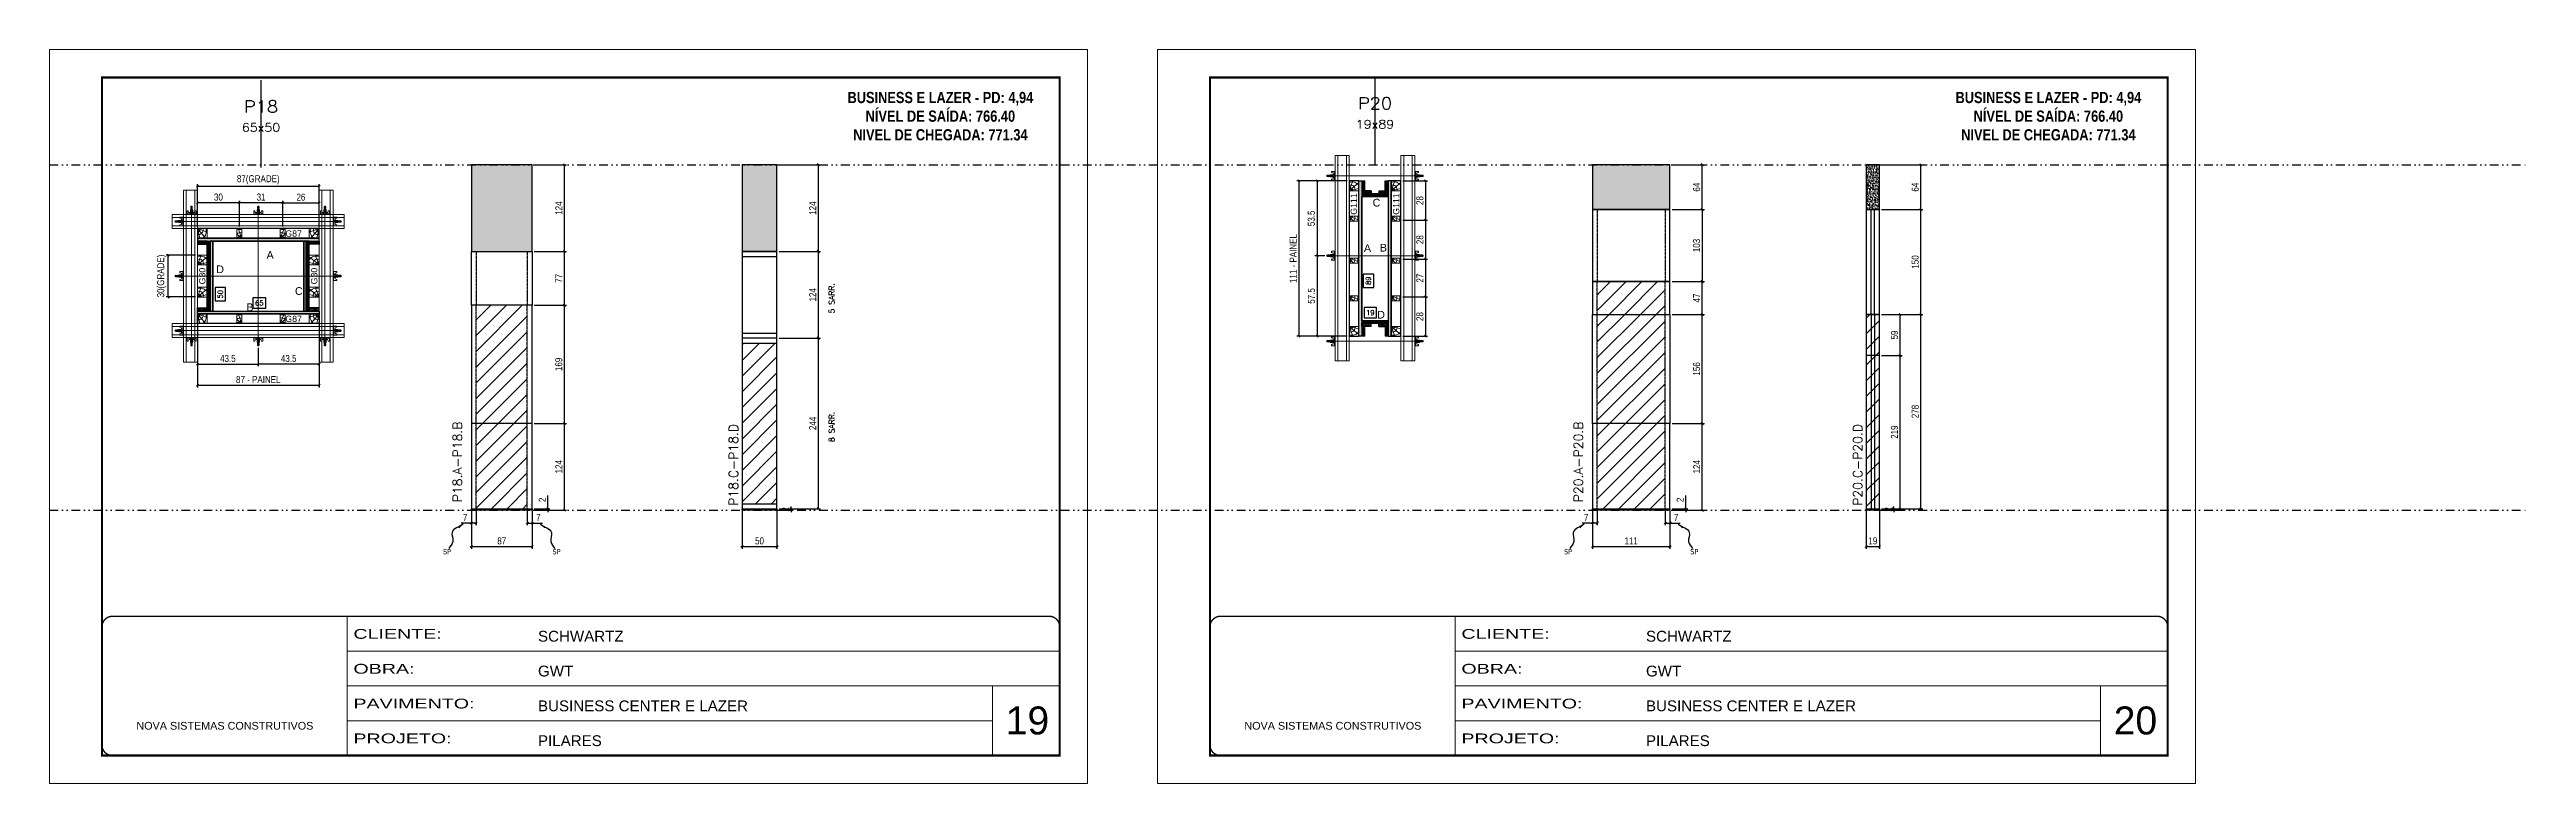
# Model space of a CAD drawing. Extents: x 13379 to 23315, y 867 to 16997.
# Drawn here: x 17569 to 21113, y 11204 to 12254 of the extents above; entities that cross this region are included whole.
import ezdxf
from ezdxf.enums import TextEntityAlignment as Align

# ---------------------------------------------------------------- set-up
doc = ezdxf.new("R2010")
doc.units = 0
for name, pattern in [('CONTINUO', [0]), ('DASHED', [0.75, 0.5, -0.25]), ('DIVIDE2', [0.625, 0.25, -0.125, 0, -0.125, 0, -0.125]), ('HIDDEN', [0.375, 0.25, -0.125])]:
    doc.linetypes.add(name, pattern=pattern)
for name, color, linetype, lineweight in [('CARIMBO', 255, 'Continuous', 9), ('Folhas', 255, 'Continuous', 9), ('Hachura', 251, 'Continuous', 9), ('Madeira', 126, 'Continuous', 18), ('Perfil Metálico', 224, 'Continuous', 18), ('SARRAFO DE PRESSAO', 251, 'DASHED', 9), ('Texto Seção', 7, 'Continuous', 15)]:
    doc.layers.add(name, color=color, linetype=linetype, lineweight=lineweight)
for name, color, linetype in [('CHAPA', 1, 'Continuous'), ('COTA', 241, 'Continuous'), ('cotas', 4, 'Continuous'), ('MEIO_PONT', 93, 'Continuous'), ('NOMENCLATURA', 7, 'Continuous'), ('Nível', 160, 'Continuous'), ('Painéis', 200, 'Continuous'), ('SARR_2.2x7', 40, 'Continuous'), ('SARRAFO', 251, 'Continuous'), ('Sarrafo de Pressão', 42, 'HIDDEN'), ('texto', 7, 'Continuous'), ('Texto de Titulo', 7, 'Continuous'), ('Texto Qtd Sarr', 242, 'Continuous'), ('TEXTO_GERAL', 7, 'Continuous')]:
    doc.layers.add(name, color=color, linetype=linetype)
doc.styles.add('ARIAL', font='arial.ttf')
doc.styles.add('COTA TECNICA', font='techl___.ttf', dxfattribs={"height": 10})
doc.styles.add('COTA TECNICA 2X', font='techl___.ttf', dxfattribs={"height": 10})
doc.styles.add('COTA TECNICA-50', font='techl___.ttf', dxfattribs={"height": 10})
doc.styles.add('REGUA-120', font='ROMANS.shx', dxfattribs={"height": 15})
doc.styles.add('ROMANC', font='techb___.ttf', dxfattribs={"height": 2.5})
doc.styles.add('ROMANS', font='romans.shx')
doc.styles.add('SANSSERIF', font='sas_____.pfb')
doc.styles.get("Standard").update_dxf_attribs({"font": 'arial.ttf'})
doc.styles.add('Tecnologia', font='')
doc.styles.get('Tecnologia').set_extended_font_data('Forgotten Futurist')
doc.dimstyles.new('COTA PAINEL-50', dxfattribs={"dimtxt": 10, "dimasz": 3, "dimexe": 3, "dimexo": 3, "dimgap": 3, "dimtad": 1, "dimdec": 1, "dimzin": 12, "dimdsep": 46, "dimtxsty": 'COTA TECNICA-50', "dimblk1": 'OBLIQUE', "dimblk2": 'OBLIQUE', "dimsah": 1, "dimcen": 0.9, "dimclrd": 4, "dimclre": 4, "dimclrt": 240, "dimadec": 1, "dimazin": 3, "dimtfac": 1, "dimtdec": 1, "dimtmove": 0, "dimatfit": 3, "dimfxl": 1, "dimtolj": 1, "dimtzin": 12, "dimarcsym": 0})
doc.dimstyles.new('PAINEL', dxfattribs={"dimtxt": 10, "dimasz": 3, "dimexe": 3, "dimexo": 3, "dimgap": 3, "dimtad": 1, "dimdec": 1, "dimzin": 12, "dimdsep": 46, "dimtxsty": 'COTA TECNICA', "dimblk1": 'OBLIQUE', "dimblk2": 'OBLIQUE', "dimsah": 1, "dimcen": 0.9, "dimclrd": 4, "dimclre": 4, "dimclrt": 240, "dimadec": 1, "dimazin": 3, "dimtfac": 1, "dimtdec": 1, "dimtmove": 0, "dimatfit": 3, "dimfxl": 1, "dimtolj": 1, "dimtzin": 12, "dimarcsym": 0})
doc.dimstyles.new('SECAO PILAR', dxfattribs={"dimtxt": 10, "dimasz": 3, "dimexe": 3, "dimexo": 3, "dimgap": 3, "dimtad": 1, "dimdec": 1, "dimlfac": 0.5, "dimzin": 12, "dimdsep": 46, "dimtxsty": 'COTA TECNICA 2X', "dimblk1": 'OBLIQUE', "dimblk2": 'OBLIQUE', "dimsah": 1, "dimcen": 0.9, "dimclrd": 256, "dimclre": 256, "dimclrt": 256, "dimadec": 1, "dimazin": 3, "dimtfac": 1, "dimtdec": 1, "dimtmove": 0, "dimatfit": 3, "dimfxl": 1, "dimtolj": 1, "dimtzin": 12, "dimarcsym": 0})
doc.dimstyles.new('SECÇÃO 2', dxfattribs={"dimtxt": 7, "dimasz": 6, "dimexe": 0.18, "dimexo": 2, "dimgap": -4, "dimtad": 3, "dimdec": 1, "dimlfac": 0.5, "dimzin": 12, "dimdsep": 46, "dimtxsty": 'ROMANS', "dimblk": 'ARCHTICK', "dimcen": 0.09, "dimse1": 1, "dimse2": 1, "dimsd1": 1, "dimsd2": 1, "dimclrd": 180, "dimclre": 5, "dimclrt": 1, "dimadec": 0, "dimazin": 3, "dimtfac": 1, "dimtdec": 1, "dimtofl": 0, "dimtmove": 0, "dimatfit": 3, "dimldrblk": 'ARCHTICK', "dimfxl": 1, "dimtolj": 1, "dimtzin": 0, "dimarcsym": 0})
doc.dimstyles.get("Standard").update_dxf_attribs({"dimtxt": 0.18, "dimasz": 0.18, "dimexe": 0.18, "dimexo": 0.0625, "dimgap": 0.09, "dimtad": 0, "dimtih": 1, "dimtoh": 1, "dimdec": 4, "dimzin": 0, "dimdsep": 46, "dimtxsty": 'Standard', "dimcen": 0.09, "dimadec": 0, "dimazin": 0, "dimtfac": 1, "dimtdec": 4, "dimtofl": 0, "dimtmove": 0, "dimatfit": 3, "dimfxl": 1, "dimtolj": 1, "dimtzin": 0, "dimarcsym": 0})
pattern_1 = [(135, (-5129.9302, 21066.0892), (-1.12253202, -1.12253202), [])]
pattern_2 = [(135, (-3469.2852, 21190.1412), (-1.12253202, -1.12253202), [])]

msp = doc.modelspace()

# ---------------------------------------------------------------- texts
at = {"layer": 'CARIMBO', "style": 'ARIAL'}
for s, p in [('19', (18937.36, 11274.36)), ('20', (20522.36, 11274.36))]:
    msp.add_text(s, height=40, dxfattribs=at).set_placement(p)
at = {"layer": 'NOMENCLATURA', "color": 2, "char_height": 16, "attachment_point": 2, "style": 'ROMANC'}
for insert in [(18843.88, 12220.28), (20428.88, 12220.28)]:
    msp.add_mtext_dynamic_manual_height_columns('\\PBUSINESS E LAZER - PD: 4,94\\PNÍVEL DE SAÍDA: 766.40\\PNIVEL DE CHEGADA: 771.34', width=376.0554, gutter_width=1, heights=[0], dxfattribs=dict(at, insert=insert))
at = {"layer": 'texto', "color": 0, "char_height": 7.5, "attachment_point": 5}
for insert in [(18138.14, 11535.81), (18294.7, 11535.81), (19741.8, 11535.81), (19922.36, 11535.81)]:
    msp.add_mtext('{\\fTahoma|b0|i0|c0|p34;\\C4;SP}', dxfattribs=dict(at, insert=insert))
at = {"layer": 'Texto Seção', "color": 0, "linetype": 'Continuous', "style": 'SANSSERIF'}
for p in [(19435.25, 12017.81), (19495.88, 12017.81)]:
    msp.add_text('G111', height=9, rotation=90, dxfattribs=at).set_placement(p, align=Align.MIDDLE_LEFT)
at = {"layer": 'Texto Seção', "linetype": 'Continuous', "style": 'ROMANS'}
for s, p in [('5 SARR.', (18692.43, 11876.68)), ('8 SARR.', (18692.43, 11692.68))]:
    msp.add_text(s, height=8, rotation=90, dxfattribs=at).set_placement(p)
at = {"layer": 'Texto Seção', "char_height": 13, "width": 285.3299, "rotation": 90, "style": 'REGUA-120'}
for s, insert, attachment_point in [('P18.A-P18.B', (18159.45, 11606.55), 7), ('P18.C-P18.D', (18541.41, 11601.45), 1), ('P20.A-P20.B', (19763.11, 11606.55), 7), ('P20.C-P20.D', (20149.62, 11601.45), 1)]:
    msp.add_mtext(s, dxfattribs=dict(at, insert=insert, attachment_point=attachment_point))
at = {"layer": 'TEXTO_GERAL', "style": 'ARIAL'}
for s, p in [('C', (19467.75, 12035.13)), ('D', (17813.58, 11939.79)), ('A', (17885.01, 11960.38)), ('A', (19454.83, 11970.11)), ('B', (19477.65, 11970.71)), ('C', (17926.08, 11908.73)), ('B', (17856.16, 11885.61)), ('D', (19474.19, 11874.83))]:
    msp.add_text(s, height=11, dxfattribs=at).set_placement(p, align=Align.MIDDLE_CENTER)
at = {"layer": 'TEXTO_GERAL', "color": 0, "linetype": 'Continuous', "style": 'SANSSERIF'}
for p in [(17906.79, 11990.97), (17906.79, 11868.97)]:
    msp.add_text('G87', height=9, dxfattribs=at).set_placement(p, align=Align.MIDDLE_LEFT)
for p in [(17787.96, 11918.26), (17948.06, 11918.26)]:
    msp.add_text('G30', height=9, rotation=90, dxfattribs=at).set_placement(p, align=Align.MIDDLE_LEFT)

# ---------------------------------------------------------------- blocks, each defined once
blk = doc.blocks.new('9999999999')
at = {"color": 30, "linetype": 'CONTINUO'}
for p, q in [((98564.6, 34230.2), (98564.6, 34429.4)), ((98564.6, 34379.6), (99584, 34379.6)), ((98564.6, 34329.8), (99488, 34329.8)), ((99584, 34329.8), (99488, 34329.8)), ((99488, 34329.8), (99488, 34230.2)), ((98564.6, 34280), (99488, 34280))]:
    blk.add_line(p, q, dxfattribs=at)
at = {"color": 30, "linetype": 'CONTINUO', "const_width": 2}
blk.add_lwpolyline([(99584, 34230.2), (99584, 34414.4, 0.414214), (99569, 34429.4), (98229, 34429.4, 0.414214), (98214, 34414.4), (98214, 34245.2, 0.414214), (98229, 34230.2), (99584, 34230.2)], format="xyb", dxfattribs=at)
at = {"layer": 'Folhas'}
blk.add_lwpolyline([(98139, 34190.2), (99624, 34190.2), (99624, 35240.2), (98139, 35240.2)], close=True, dxfattribs=at)
at = {"layer": 'Folhas', "color": 30, "const_width": 3}
blk.add_lwpolyline([(98214, 34230.2), (99584, 34230.2), (99584, 35200.2), (98214, 35200.2)], close=True, dxfattribs=at)
at = {"color": 7, "linetype": 'Continuous', "ltscale": 5, "style": 'ARIAL'}
for s, height, p in [('SCHWARTZ', 15.48, (98837.7, 34393.1)), ('GWT', 15.48, (98837.7, 34343.3)), ('BUSINESS CENTER E LAZER', 15.483, (98837.7, 34293.5)), ('NOVA SISTEMAS CONSTRUTIVOS', 11.059, (98263.2, 34267.2)), ('PILARES', 15.48, (98837.7, 34243.7))]:
    blk.add_text(s, height=height, dxfattribs=at).set_placement(p)
at = {"layer": 'Folhas', "color": 7, "style": 'Tecnologia', "width": 1.5}
for s, p in [('CLIENTE:', (98573.7, 34397.2)), ('OBRA:', (98573.7, 34347.3)), ('PAVIMENTO:', (98573.7, 34297.5)), ('PROJETO:', (98573.7, 34247.7))]:
    blk.add_text(s, height=14, dxfattribs=at).set_placement(p)
blk = doc.blocks.new('*D572')
at = {"layer": 'COTA', "color": 180, "lineweight": -2, "transparency": 16777216}
for p, q in [((17879.1, 11899.1), (17860.1, 11899.1)), ((17860.1, 11899.1), (17860.1, 11884.1)), ((17860.1, 11884.1), (17879.1, 11884.1)), ((17879.1, 11884.1), (17879.1, 11899.1))]:
    blk.add_line(p, q, dxfattribs=at)
at = {"layer": 'Defpoints', "color": 0, "transparency": 16777216}
for p in [(17803.1, 11880.1), (17933.1, 11880.1), (17933.1, 11880.1)]:
    blk.add_point(p, dxfattribs=at)
at = {"layer": 'COTA', "color": 1, "transparency": 16777216, "insert": (17869.6, 11891.6), "char_height": 7, "attachment_point": 5, "style": 'ROMANS'}
blk.add_mtext('\\A1;65', dxfattribs=at)
blk = doc.blocks.new('_ArchTick')
at = {"color": 0, "linetype": 'ByBlock', "const_width": 0.15}
blk.add_lwpolyline([(-0.5, -0.5), (0.5, 0.5)], dxfattribs=at)
blk = doc.blocks.new('_Oblique')
at = {"color": 0, "linetype": 'ByBlock', "lineweight": -2}
blk.add_line((-0.5, -0.5), (0.5, 0.5), dxfattribs=at)
blk = doc.blocks.new('*D573')
at = {"layer": 'COTA', "lineweight": -2, "transparency": 16777216}
for p, q in [((17781.1, 11873.1), (17781.1, 11770.9)), ((17955.1, 11873.1), (17955.1, 11770.9)), ((17781.1, 11773.9), (17955.1, 11773.9))]:
    blk.add_line(p, q, dxfattribs=at)
at = {"layer": 'Defpoints', "color": 0, "transparency": 16777216}
for p in [(17781.1, 11876.1), (17955.1, 11876.1), (17955.1, 11773.9)]:
    blk.add_point(p, dxfattribs=at)
at = {"layer": 'COTA', "lineweight": -2, "transparency": 16777216, "xscale": 3, "yscale": 3, "zscale": 3, "rotation": 180}
blk.add_blockref('_Oblique', (17781.1, 11773.9), dxfattribs=at)
at = {"layer": 'COTA', "lineweight": -2, "transparency": 16777216, "xscale": 3, "yscale": 3, "zscale": 3}
blk.add_blockref('_Oblique', (17955.1, 11773.9), dxfattribs=at)
at = {"layer": 'COTA', "transparency": 16777216, "insert": (17868.1, 11782), "char_height": 10, "attachment_point": 5, "style": 'COTA TECNICA 2X'}
blk.add_mtext('\\A1;87 - PAINEL', dxfattribs=at)
blk = doc.blocks.new('*D574')
at = {"layer": 'COTA', "lineweight": -2, "transparency": 16777216}
for p, q in [((17781.1, 11839.1), (17781.1, 11801)), ((17781.1, 11804), (17868.1, 11804)), ((17868.1, 11827.3), (17868.1, 11801))]:
    blk.add_line(p, q, dxfattribs=at)
at = {"layer": 'Defpoints', "color": 0, "transparency": 16777216}
for p in [(17781.1, 11842.1), (17868.1, 11830.3), (17868.1, 11804)]:
    blk.add_point(p, dxfattribs=at)
at = {"layer": 'COTA', "lineweight": -2, "transparency": 16777216, "xscale": 3, "yscale": 3, "zscale": 3, "rotation": 180}
blk.add_blockref('_Oblique', (17781.1, 11804), dxfattribs=at)
at = {"layer": 'COTA', "lineweight": -2, "transparency": 16777216, "xscale": 3, "yscale": 3, "zscale": 3}
blk.add_blockref('_Oblique', (17868.1, 11804), dxfattribs=at)
at = {"layer": 'COTA', "transparency": 16777216, "insert": (17824.6, 11812.2), "char_height": 10, "attachment_point": 5, "style": 'COTA TECNICA 2X'}
blk.add_mtext('\\A1;43.5', dxfattribs=at)
blk = doc.blocks.new('*D575')
at = {"layer": 'COTA', "lineweight": -2, "transparency": 16777216}
for p, q in [((17955.1, 11839.1), (17955.1, 11801)), ((17868.1, 11827.3), (17868.1, 11801)), ((17955.1, 11804), (17868.1, 11804))]:
    blk.add_line(p, q, dxfattribs=at)
at = {"layer": 'Defpoints', "color": 0, "transparency": 16777216}
for p in [(17955.1, 11842.1), (17868.1, 11830.3), (17868.1, 11804)]:
    blk.add_point(p, dxfattribs=at)
at = {"layer": 'COTA', "lineweight": -2, "transparency": 16777216, "xscale": 3, "yscale": 3, "zscale": 3, "rotation": 180}
blk.add_blockref('_Oblique', (17868.1, 11804), dxfattribs=at)
at = {"layer": 'COTA', "lineweight": -2, "transparency": 16777216, "xscale": 3, "yscale": 3, "zscale": 3}
blk.add_blockref('_Oblique', (17955.1, 11804), dxfattribs=at)
at = {"layer": 'COTA', "transparency": 16777216, "insert": (17911.6, 11812.2), "char_height": 10, "attachment_point": 5, "style": 'COTA TECNICA 2X'}
blk.add_mtext('\\A1;43.5', dxfattribs=at)
blk = doc.blocks.new('*D576')
at = {"layer": 'COTA', "color": 180, "lineweight": -2, "transparency": 16777216}
for p, q in [((17821.2, 11913.8), (17806.2, 11913.8)), ((17806.2, 11913.8), (17806.2, 11894.5)), ((17821.2, 11894.5), (17821.2, 11913.8)), ((17806.2, 11894.5), (17821.2, 11894.5))]:
    blk.add_line(p, q, dxfattribs=at)
at = {"layer": 'Defpoints', "color": 0, "transparency": 16777216}
for p in [(17803.1, 11980.1), (17825.2, 11980.1), (17803.1, 11880.1)]:
    blk.add_point(p, dxfattribs=at)
at = {"layer": 'COTA', "color": 1, "transparency": 16777216, "insert": (17813.7, 11904.1), "char_height": 7, "attachment_point": 5, "rotation": 90, "style": 'ROMANS'}
blk.add_mtext('\\A1;50', dxfattribs=at)
blk = doc.blocks.new('titulo1')
at = {"layer": 'Defpoints', "color": 252, "linetype": 'HIDDEN', "ltscale": 2}
blk.add_line((0, 0), (0, 125), dxfattribs=at)
at = {"layer": 'Defpoints', "style": 'ROMANS', "oblique": 15}
blk.add_attdef('FOLHA', text='', height=10, dxfattribs=at).set_placement((0, 15.6), align=Align.MIDDLE_CENTER)
at = {"layer": 'Texto Qtd Sarr', "color": 3, "style": 'ROMANS', "oblique": 15}
for tag, height, p in [('TITULO', 17, (0, 71.4)), ('SEÇÃO', 12, (0, 41.5))]:
    blk.add_attdef(tag, text='', height=height, dxfattribs=at).set_placement(p, align=Align.MIDDLE_CENTER)
blk = doc.blocks.new('PONTALETE')
at = {"layer": 'Madeira'}
for q in [(2.7, 7), (7, 5.8), (7, 1.7)]:
    blk.add_line((0, 0), q, dxfattribs=at)
blk.add_lwpolyline([(0, 0), (7, 0), (7, 7), (0, 7)], close=True, dxfattribs=at)
for centre, radius, start, end in [((2, 0.1), 6.23, 37.2818, 109.0913), ((1.1, 0.9), 3.19, 343.603, 109.9847), ((-0.2, -0.8), 3.09, 14.6322, 86.0383)]:
    blk.add_arc(centre, radius, start, end, dxfattribs=at)
blk = doc.blocks.new('*D577')
at = {"layer": 'COTA', "lineweight": -2, "transparency": 16777216}
for p, q in [((17781.1, 12001.1), (17781.1, 12061.7)), ((17781.1, 12058.7), (17955.1, 12058.7)), ((17955.1, 12001.1), (17955.1, 12061.7))]:
    blk.add_line(p, q, dxfattribs=at)
at = {"layer": 'Defpoints', "color": 0, "transparency": 16777216}
for p in [(17955.1, 12058.7), (17781.1, 11998.1), (17955.1, 11998.1)]:
    blk.add_point(p, dxfattribs=at)
at = {"layer": 'COTA', "lineweight": -2, "transparency": 16777216, "xscale": 3, "yscale": 3, "zscale": 3, "rotation": 180}
blk.add_blockref('_Oblique', (17781.1, 12058.7), dxfattribs=at)
at = {"layer": 'COTA', "lineweight": -2, "transparency": 16777216, "xscale": 3, "yscale": 3, "zscale": 3}
blk.add_blockref('_Oblique', (17955.1, 12058.7), dxfattribs=at)
at = {"layer": 'COTA', "transparency": 16777216, "insert": (17868.1, 12067.9), "char_height": 10, "attachment_point": 5, "style": 'COTA TECNICA 2X'}
blk.add_mtext('\\A1;87(GRADE)', dxfattribs=at)
blk = doc.blocks.new('MEIO PONTALETE')
at = {"layer": 'Madeira'}
for q in [(2.7, 7), (3.5, 2.9), (3.5, 0.9)]:
    blk.add_line((0, 0), q, dxfattribs=at)
blk.add_lwpolyline([(0, 0), (3.5, 0), (3.5, 7), (0, 7)], close=True, dxfattribs=at)
for centre, radius, start, end in [((2, 0.1), 6.23, 76.4499, 109.0913), ((1.1, 0.9), 3.19, 40.9063, 109.9847), ((-0.2, -0.8), 3.09, 14.6322, 86.0383)]:
    blk.add_arc(centre, radius, start, end, dxfattribs=at)
blk = doc.blocks.new('*D578')
at = {"layer": 'COTA', "lineweight": -2, "transparency": 16777216}
for p, q in [((17903.1, 12001.1), (17903.1, 12037.9)), ((17903.1, 12034.9), (17955.1, 12034.9)), ((17955.1, 12001.1), (17955.1, 12037.9))]:
    blk.add_line(p, q, dxfattribs=at)
at = {"layer": 'Defpoints', "color": 0, "transparency": 16777216}
for p in [(17955.1, 12034.9), (17903.1, 11998.1), (17955.1, 11998.1)]:
    blk.add_point(p, dxfattribs=at)
at = {"layer": 'COTA', "lineweight": -2, "transparency": 16777216, "xscale": 3, "yscale": 3, "zscale": 3, "rotation": 180}
blk.add_blockref('_Oblique', (17903.1, 12034.9), dxfattribs=at)
at = {"layer": 'COTA', "lineweight": -2, "transparency": 16777216, "xscale": 3, "yscale": 3, "zscale": 3}
blk.add_blockref('_Oblique', (17955.1, 12034.9), dxfattribs=at)
at = {"layer": 'COTA', "transparency": 16777216, "insert": (17929.1, 12043), "char_height": 10, "attachment_point": 5, "style": 'COTA TECNICA 2X'}
blk.add_mtext('\\A1;26', dxfattribs=at)
blk = doc.blocks.new('*D590')
at = {"layer": 'COTA', "lineweight": -2, "transparency": 16777216}
for p, q in [((17841.1, 12001.1), (17841.1, 12037.9)), ((17903.1, 12034.9), (17841.1, 12034.9)), ((17903.1, 12001.1), (17903.1, 12037.9))]:
    blk.add_line(p, q, dxfattribs=at)
at = {"layer": 'Defpoints', "color": 0, "transparency": 16777216}
for p in [(17841.1, 12034.9), (17841.1, 11998.1), (17903.1, 11998.1)]:
    blk.add_point(p, dxfattribs=at)
at = {"layer": 'COTA', "lineweight": -2, "transparency": 16777216, "xscale": 3, "yscale": 3, "zscale": 3, "rotation": 180}
blk.add_blockref('_Oblique', (17841.1, 12034.9), dxfattribs=at)
at = {"layer": 'COTA', "lineweight": -2, "transparency": 16777216, "xscale": 3, "yscale": 3, "zscale": 3}
blk.add_blockref('_Oblique', (17903.1, 12034.9), dxfattribs=at)
at = {"layer": 'COTA', "transparency": 16777216, "insert": (17872.1, 12043.1), "char_height": 10, "attachment_point": 5, "style": 'COTA TECNICA 2X'}
blk.add_mtext('\\A1;31', dxfattribs=at)
blk = doc.blocks.new('*D591')
at = {"layer": 'COTA', "linetype": 'ByBlock', "lineweight": -2, "transparency": 16777216}
for p, q in [((17781.1, 12001.1), (17781.1, 12037.9)), ((17841.1, 12034.9), (17781.1, 12034.9)), ((17841.1, 12001.1), (17841.1, 12037.9))]:
    blk.add_line(p, q, dxfattribs=at)
at = {"layer": 'Defpoints', "color": 0, "linetype": 'ByBlock', "transparency": 16777216}
for p in [(17781.1, 12034.9), (17781.1, 11998.1), (17841.1, 11998.1)]:
    blk.add_point(p, dxfattribs=at)
at = {"layer": 'COTA', "linetype": 'ByBlock', "lineweight": -2, "transparency": 16777216, "xscale": 3, "yscale": 3, "zscale": 3, "rotation": 180}
blk.add_blockref('_Oblique', (17781.1, 12034.9), dxfattribs=at)
at = {"layer": 'COTA', "linetype": 'ByBlock', "lineweight": -2, "transparency": 16777216, "xscale": 3, "yscale": 3, "zscale": 3}
blk.add_blockref('_Oblique', (17841.1, 12034.9), dxfattribs=at)
at = {"layer": 'COTA', "linetype": 'ByBlock', "transparency": 16777216, "insert": (17811.1, 12043.1), "char_height": 10, "attachment_point": 5, "style": 'COTA TECNICA 2X'}
blk.add_mtext('\\A1;30', dxfattribs=at)
blk = doc.blocks.new('C')
at = {"layer": 'Hachura', "color": 0}
for p, q in [((0, 3.2), (0, -3.2)), ((0.4, 3.2), (0, 3.2)), ((0.5, 3.2), (0, 3.2)), ((0.5, 3), (0, 3)), ((0.5, 2.9), (0, 2.9)), ((0, 2.7), (0, -1.2)), ((0.5, 2.6), (0, 2.6)), ((0.5, 2.2), (0, 2.2)), ((0.5, 1.5), (0, 1.5)), ((0.4, 0.5), (0.2, 0.5)), ((0.4, -3.2), (0.4, 3.2)), ((0.4, 3.2), (2.6, 3.2)), ((1.7, 1), (0.4, 1)), ((1.5, 0.1), (0.4, 0.1)), ((1.4, 1.9), (1.4, 1)), ((2.6, 2.4), (1.5, 2.1)), ((1.7, -1), (1.7, 1)), ((1.7, 1), (1.7, 0.8)), ((1.7, 1), (1.7, 0.8)), ((1.7, 0.8), (3.4, 0.8)), ((3.4, 0.4), (1.7, 0.4)), ((2.6, 3.2), (2.6, 2.4)), ((3.3, 0.8), (3.3, -0.8)), ((3.4, 0.8), (3.4, -0.8)), ((3.7, 0.4), (3.4, 0.4)), ((3.8, -0.5), (3.4, 0.4)), ((3.4, 0.1), (3.7, -0.6)), ((3.7, 0.5), (4.3, -0.6)), ((3.7, 0.4), (4.2, -0.5)), ((4.4, -0.6), (3.8, 0.5)), ((4.2, 0.4), (3.9, 0.4)), ((4.4, -0.5), (3.9, 0.4)), ((4.2, 0.4), (4.3, 0.4)), ((4.3, 0.5), (4.8, -0.6)), ((4.3, 0.4), (4.7, -0.5)), ((5, -0.6), (4.4, 0.5)), ((4.5, 0.4), (4.8, 0.4)), ((5, -0.5), (4.5, 0.4)), ((4.8, 0.4), (5.3, -0.5)), ((4.9, 0.5), (5.4, -0.6)), ((5.5, -0.6), (5, 0.5)), ((5.6, -0.5), (5.1, 0.4)), ((5.4, 0.4), (5.1, 0.4)), ((5.6, -0.5), (5.1, 0.4)), ((5.4, 0.4), (5.7, -0.2)), ((5.5, 0.5), (5.7, -0.1)), ((5.7, 0.2), (5.6, 0.5)), ((5.7, 0.3), (5.7, 0.4)), ((5.7, 0.4), (5.7, 0.4)), ((5.7, 0.4), (5.9, 0.3)), ((5.7, 0.4), (5.7, -0.5)), ((5.9, -0.4), (5.9, 0.3)), ((0.4, 0), (0, 0)), ((0.5, -1.5), (0, -1.5)), ((0.5, -2.2), (0, -2.2)), ((0.5, -2.6), (0, -2.6)), ((0.5, -2.9), (0, -2.9)), ((0.5, -3), (0, -3)), ((0, -3.2), (2.6, -3.2)), ((0.5, -3.2), (0, -3.2)), ((0.1, -0.5), (0.3, -0.5)), ((0.3, -0.5), (0.4, -0.5)), ((0.4, 0), (0.4, -1)), ((0.4, -0.2), (1.5, -0.2)), ((0.4, -0.6), (0.4, -0.3)), ((0.4, -3.2), (0.4, -0.6)), ((0.4, -1), (1.7, -1)), ((1.4, -1.9), (1.4, -1)), ((2.6, -2.4), (1.5, -2.1)), ((3.4, -0.3), (1.7, -0.3)), ((3.4, -0.8), (1.7, -0.8)), ((2.6, -3.2), (2.6, -2.4)), ((3.4, -0.1), (3.6, -0.5)), ((3.4, -0.5), (3.6, -0.5)), ((3.8, -0.5), (4.2, -0.5)), ((4.4, -0.5), (4.7, -0.5)), ((4.6, -0.5), (4.7, -0.5)), ((5, -0.5), (5.3, -0.5)), ((5.6, -0.5), (5.7, -0.5)), ((5.7, -0.5), (5.9, -0.4)), ((5.7, -0.5), (5.7, -0.5))]:
    blk.add_line(p, q, dxfattribs=at)
for centre, radius, start, end in [((1.5, 1.9), 0.161, 104.7436, 180), ((1.4, 0), 0.129, 272.695, 87.305), ((3.8, 0.4), 0.143, 25.5688, 154.4312), ((4.4, 0.4), 0.143, 25.5688, 154.4312), ((5, 0.4), 0.143, 25.5688, 154.4312), ((5.5, 0.4), 0.143, 25.5688, 154.4312), ((0.2, -0.4), 0.174, 221.744, 317.8592), ((1.5, -1.9), 0.161, 180, 255.2564), ((3.7, -0.4), 0.174, 222.1408, 318.256), ((4.3, -0.4), 0.174, 222.1408, 318.256), ((4.9, -0.4), 0.174, 222.1408, 318.256), ((5.4, -0.4), 0.174, 222.1408, 318.256), ((5.6, -0.4), 0.174, 317.8592, 318.256)]:
    blk.add_arc(centre, radius, start, end, dxfattribs=at)
blk = doc.blocks.new('*D579')
at = {"layer": 'COTA', "lineweight": -2, "transparency": 16777216}
for p, q in [((17778.1, 11960.1), (17736.3, 11960.1)), ((17739.3, 11900.2), (17739.3, 11960.1)), ((17778.1, 11900.2), (17736.3, 11900.2))]:
    blk.add_line(p, q, dxfattribs=at)
at = {"layer": 'Defpoints', "color": 0, "transparency": 16777216}
for p in [(17739.3, 11960.1), (17781.1, 11960.1), (17781.1, 11900.2)]:
    blk.add_point(p, dxfattribs=at)
at = {"layer": 'COTA', "lineweight": -2, "transparency": 16777216, "xscale": 3, "yscale": 3, "zscale": 3}
for p, rotation in [((17739.3, 11960.1), 90), ((17739.3, 11900.2), 270)]:
    blk.add_blockref('_Oblique', p, dxfattribs=dict(at, rotation=rotation))
at = {"layer": 'COTA', "transparency": 16777216, "insert": (17730, 11930.2), "char_height": 10, "attachment_point": 5, "rotation": 90, "style": 'COTA TECNICA 2X'}
blk.add_mtext('\\A1;30(GRADE)', dxfattribs=at)
blk = doc.blocks.new('*D580')
at = {"layer": 'COTA', "color": 4, "lineweight": -2, "transparency": 16777216}
for p, q in [((18172.9, 11594.3), (18172.9, 11540.1)), ((18259.9, 11594.3), (18259.9, 11540.1)), ((18172.9, 11543.1), (18259.9, 11543.1))]:
    blk.add_line(p, q, dxfattribs=at)
at = {"layer": 'Defpoints', "color": 0, "transparency": 16777216}
for p in [(18172.9, 11597.3), (18259.9, 11597.3), (18259.9, 11543.1)]:
    blk.add_point(p, dxfattribs=at)
at = {"layer": 'COTA', "color": 4, "lineweight": -2, "transparency": 16777216, "xscale": 3, "yscale": 3, "zscale": 3, "rotation": 180}
blk.add_blockref('_Oblique', (18172.9, 11543.1), dxfattribs=at)
at = {"layer": 'COTA', "color": 4, "lineweight": -2, "transparency": 16777216, "xscale": 3, "yscale": 3, "zscale": 3}
blk.add_blockref('_Oblique', (18259.9, 11543.1), dxfattribs=at)
at = {"layer": 'COTA', "color": 240, "transparency": 16777216, "insert": (18216.4, 11551.2), "char_height": 10, "attachment_point": 5, "style": 'COTA TECNICA'}
blk.add_mtext('\\A1;87', dxfattribs=at)
blk = doc.blocks.new('*D581')
at = {"layer": 'COTA', "color": 4, "lineweight": -2, "transparency": 16777216}
for p, q in [((18262.9, 11719.3), (18309.2, 11719.3)), ((18306.2, 11595.3), (18306.2, 11719.3)), ((18262.9, 11595.3), (18309.2, 11595.3))]:
    blk.add_line(p, q, dxfattribs=at)
at = {"layer": 'Defpoints', "color": 0, "transparency": 16777216}
for p in [(18259.9, 11719.3), (18306.2, 11719.3), (18259.9, 11595.3)]:
    blk.add_point(p, dxfattribs=at)
at = {"layer": 'COTA', "color": 4, "lineweight": -2, "transparency": 16777216, "xscale": 3, "yscale": 3, "zscale": 3}
for p, rotation in [((18306.2, 11719.3), 90), ((18306.2, 11595.3), 270)]:
    blk.add_blockref('_Oblique', p, dxfattribs=dict(at, rotation=rotation))
at = {"layer": 'COTA', "color": 240, "transparency": 16777216, "insert": (18298.1, 11657.3), "char_height": 10, "attachment_point": 5, "rotation": 90, "style": 'COTA TECNICA-50'}
blk.add_mtext('\\A1;124', dxfattribs=at)
blk = doc.blocks.new('*D582')
at = {"layer": 'COTA', "color": 4, "lineweight": -2, "transparency": 16777216}
for p, q in [((18262.9, 11597.3), (18285.4, 11597.3)), ((18262.9, 11595.3), (18285.4, 11595.3)), ((18282.4, 11597.3), (18282.4, 11616.1)), ((18282.4, 11595.3), (18282.4, 11597.3)), ((18282.4, 11595.3), (18282.4, 11592.3))]:
    blk.add_line(p, q, dxfattribs=at)
at = {"layer": 'Defpoints', "color": 0, "transparency": 16777216}
for p in [(18259.9, 11597.3), (18259.9, 11595.3), (18282.4, 11595.3)]:
    blk.add_point(p, dxfattribs=at)
at = {"layer": 'COTA', "color": 4, "lineweight": -2, "transparency": 16777216, "xscale": 3, "yscale": 3, "zscale": 3}
for p, rotation in [((18282.4, 11597.3), 270), ((18282.4, 11595.3), 90)]:
    blk.add_blockref('_Oblique', p, dxfattribs=dict(at, rotation=rotation))
at = {"layer": 'COTA', "color": 240, "transparency": 16777216, "insert": (18274.4, 11610), "char_height": 10, "attachment_point": 5, "rotation": 90, "style": 'COTA TECNICA-50'}
blk.add_mtext('\\A1;2', dxfattribs=at)
blk = doc.blocks.new('*D583')
at = {"layer": 'COTA', "color": 4, "lineweight": -2, "transparency": 16777216}
for p, q in [((18172.9, 11592.3), (18172.9, 11573.8)), ((18179.9, 11594.3), (18179.9, 11573.8)), ((18172.9, 11576.8), (18158.2, 11576.8)), ((18179.9, 11576.8), (18172.9, 11576.8))]:
    blk.add_line(p, q, dxfattribs=at)
at = {"layer": 'Defpoints', "color": 0, "transparency": 16777216}
for p in [(18172.9, 11595.3), (18179.9, 11597.3), (18172.9, 11576.8)]:
    blk.add_point(p, dxfattribs=at)
at = {"layer": 'COTA', "color": 4, "lineweight": -2, "transparency": 16777216, "xscale": 3, "yscale": 3, "zscale": 3, "rotation": 180}
blk.add_blockref('_Oblique', (18172.9, 11576.8), dxfattribs=at)
at = {"layer": 'COTA', "color": 4, "lineweight": -2, "transparency": 16777216, "xscale": 3, "yscale": 3, "zscale": 3}
blk.add_blockref('_Oblique', (18179.9, 11576.8), dxfattribs=at)
at = {"layer": 'COTA', "color": 240, "transparency": 16777216, "insert": (18164.1, 11584.9), "char_height": 10, "attachment_point": 5, "style": 'COTA TECNICA-50'}
blk.add_mtext('\\A1;7', dxfattribs=at)
blk = doc.blocks.new('*D584')
at = {"layer": 'COTA', "color": 4, "lineweight": -2, "transparency": 16777216}
for p, q in [((18252.9, 11594.3), (18252.9, 11573.8)), ((18259.9, 11592.3), (18259.9, 11573.8)), ((18252.9, 11576.8), (18259.9, 11576.8)), ((18259.9, 11576.8), (18274.7, 11576.8))]:
    blk.add_line(p, q, dxfattribs=at)
at = {"layer": 'Defpoints', "color": 0, "transparency": 16777216}
for p in [(18252.9, 11597.3), (18259.9, 11595.3), (18259.9, 11576.8)]:
    blk.add_point(p, dxfattribs=at)
at = {"layer": 'COTA', "color": 4, "lineweight": -2, "transparency": 16777216, "xscale": 3, "yscale": 3, "zscale": 3, "rotation": 180}
blk.add_blockref('_Oblique', (18252.9, 11576.8), dxfattribs=at)
at = {"layer": 'COTA', "color": 4, "lineweight": -2, "transparency": 16777216, "xscale": 3, "yscale": 3, "zscale": 3}
blk.add_blockref('_Oblique', (18259.9, 11576.8), dxfattribs=at)
at = {"layer": 'COTA', "color": 240, "transparency": 16777216, "insert": (18268.8, 11584.9), "char_height": 10, "attachment_point": 5, "style": 'COTA TECNICA-50'}
blk.add_mtext('\\A1;7', dxfattribs=at)
blk = doc.blocks.new('*D585')
at = {"layer": 'COTA', "color": 4, "lineweight": -2, "transparency": 16777216}
for p, q in [((18613.1, 12089.3), (18672.3, 12089.3)), ((18669.3, 11965.3), (18669.3, 12089.3)), ((18613.1, 11965.3), (18672.3, 11965.3))]:
    blk.add_line(p, q, dxfattribs=at)
at = {"layer": 'Defpoints', "color": 0, "transparency": 16777216}
for p in [(18610.1, 12089.3), (18669.3, 12089.3), (18610.1, 11965.3)]:
    blk.add_point(p, dxfattribs=at)
at = {"layer": 'COTA', "color": 4, "lineweight": -2, "transparency": 16777216, "xscale": 3, "yscale": 3, "zscale": 3}
for p, rotation in [((18669.3, 12089.3), 90), ((18669.3, 11965.3), 270)]:
    blk.add_blockref('_Oblique', p, dxfattribs=dict(at, rotation=rotation))
at = {"layer": 'COTA', "color": 240, "transparency": 16777216, "insert": (18661.2, 12027.3), "char_height": 10, "attachment_point": 5, "rotation": 90, "style": 'COTA TECNICA'}
blk.add_mtext('\\A1;124', dxfattribs=at)
blk = doc.blocks.new('*D586')
at = {"layer": 'COTA', "color": 4, "lineweight": -2, "transparency": 16777216}
for p, q in [((18560.1, 11594.3), (18560.1, 11540.1)), ((18610.1, 11594.3), (18610.1, 11540.1)), ((18560.1, 11543.1), (18610.1, 11543.1))]:
    blk.add_line(p, q, dxfattribs=at)
at = {"layer": 'Defpoints', "color": 0, "transparency": 16777216}
for p in [(18560.1, 11597.3), (18610.1, 11597.3), (18610.1, 11543.1)]:
    blk.add_point(p, dxfattribs=at)
at = {"layer": 'COTA', "color": 4, "lineweight": -2, "transparency": 16777216, "xscale": 3, "yscale": 3, "zscale": 3, "rotation": 180}
blk.add_blockref('_Oblique', (18560.1, 11543.1), dxfattribs=at)
at = {"layer": 'COTA', "color": 4, "lineweight": -2, "transparency": 16777216, "xscale": 3, "yscale": 3, "zscale": 3}
blk.add_blockref('_Oblique', (18610.1, 11543.1), dxfattribs=at)
at = {"layer": 'COTA', "color": 240, "transparency": 16777216, "insert": (18585.1, 11551.2), "char_height": 10, "attachment_point": 5, "style": 'COTA TECNICA'}
blk.add_mtext('\\A1;50', dxfattribs=at)
blk = doc.blocks.new('*D587')
at = {"layer": 'COTA', "color": 4, "lineweight": -2, "transparency": 16777216}
for p, q in [((18613.1, 11841.3), (18672.3, 11841.3)), ((18669.3, 11597.3), (18669.3, 11841.3)), ((18613.1, 11597.3), (18672.3, 11597.3))]:
    blk.add_line(p, q, dxfattribs=at)
at = {"layer": 'Defpoints', "color": 0, "transparency": 16777216}
for p in [(18610.1, 11841.3), (18669.3, 11841.3), (18610.1, 11597.3)]:
    blk.add_point(p, dxfattribs=at)
at = {"layer": 'COTA', "color": 4, "lineweight": -2, "transparency": 16777216, "xscale": 3, "yscale": 3, "zscale": 3}
for p, rotation in [((18669.3, 11841.3), 90), ((18669.3, 11597.3), 270)]:
    blk.add_blockref('_Oblique', p, dxfattribs=dict(at, rotation=rotation))
at = {"layer": 'COTA', "color": 240, "transparency": 16777216, "insert": (18661.2, 11719.3), "char_height": 10, "attachment_point": 5, "rotation": 90, "style": 'COTA TECNICA'}
blk.add_mtext('\\A1;244', dxfattribs=at)
blk = doc.blocks.new('*D588')
at = {"layer": 'COTA', "color": 4, "lineweight": -2, "transparency": 16777216}
for p, q in [((18613.1, 11965.3), (18672.3, 11965.3)), ((18669.3, 11841.3), (18669.3, 11965.3)), ((18613.1, 11841.3), (18672.3, 11841.3))]:
    blk.add_line(p, q, dxfattribs=at)
at = {"layer": 'Defpoints', "color": 0, "transparency": 16777216}
for p in [(18610.1, 11965.3), (18669.3, 11965.3), (18610.1, 11841.3)]:
    blk.add_point(p, dxfattribs=at)
at = {"layer": 'COTA', "color": 4, "lineweight": -2, "transparency": 16777216, "xscale": 3, "yscale": 3, "zscale": 3}
for p, rotation in [((18669.3, 11965.3), 90), ((18669.3, 11841.3), 270)]:
    blk.add_blockref('_Oblique', p, dxfattribs=dict(at, rotation=rotation))
at = {"layer": 'COTA', "color": 240, "transparency": 16777216, "insert": (18661.2, 11903.3), "char_height": 10, "attachment_point": 5, "rotation": 90, "style": 'COTA TECNICA'}
blk.add_mtext('\\A1;124', dxfattribs=at)
blk = doc.blocks.new('*D589')
at = {"layer": 'COTA', "color": 4, "lineweight": -2, "transparency": 16777216}
for p, q in [((18613.1, 11597.3), (18633.4, 11597.3)), ((18613.1, 11595.3), (18633.4, 11595.3)), ((18630.4, 11597.3), (18630.4, 11600.3)), ((18630.4, 11595.3), (18630.4, 11597.3)), ((18630.4, 11595.3), (18630.4, 11592.3))]:
    blk.add_line(p, q, dxfattribs=at)
at = {"layer": 'Defpoints', "color": 0, "transparency": 16777216}
for p in [(18610.1, 11597.3), (18610.1, 11595.3), (18630.4, 11597.3)]:
    blk.add_point(p, dxfattribs=at)
at = {"layer": 'COTA', "color": 4, "lineweight": -2, "transparency": 16777216, "xscale": 3, "yscale": 3, "zscale": 3}
for p, rotation in [((18630.4, 11597.3), 270), ((18630.4, 11595.3), 90)]:
    blk.add_blockref('_Oblique', p, dxfattribs=dict(at, rotation=rotation))
at = {"layer": 'COTA', "color": 240, "transparency": 16777216, "insert": (18622.4, 11596.3), "char_height": 10, "attachment_point": 5, "rotation": 90, "style": 'COTA TECNICA-50'}
blk.add_mtext('\\A1;2', dxfattribs=at)
blk = doc.blocks.new('*D592')
at = {"layer": 'COTA', "color": 4, "linetype": 'ByBlock', "lineweight": -2, "transparency": 16777216}
for p, q in [((18262.9, 11888.3), (18309.2, 11888.3)), ((18306.2, 11719.3), (18306.2, 11888.3)), ((18262.9, 11719.3), (18309.2, 11719.3))]:
    blk.add_line(p, q, dxfattribs=at)
at = {"layer": 'Defpoints', "color": 0, "linetype": 'ByBlock', "transparency": 16777216}
for p in [(18259.9, 11888.3), (18306.2, 11888.3), (18259.9, 11719.3)]:
    blk.add_point(p, dxfattribs=at)
at = {"layer": 'COTA', "color": 4, "linetype": 'ByBlock', "lineweight": -2, "transparency": 16777216, "xscale": 3, "yscale": 3, "zscale": 3}
for p, rotation in [((18306.2, 11888.3), 90), ((18306.2, 11719.3), 270)]:
    blk.add_blockref('_Oblique', p, dxfattribs=dict(at, rotation=rotation))
at = {"layer": 'COTA', "color": 240, "linetype": 'ByBlock', "transparency": 16777216, "insert": (18298, 11803.8), "char_height": 10, "attachment_point": 5, "rotation": 90, "style": 'COTA TECNICA'}
blk.add_mtext('\\A1;169', dxfattribs=at)
blk = doc.blocks.new('*D593')
at = {"layer": 'COTA', "color": 4, "lineweight": -2, "transparency": 16777216}
for p, q in [((18262.9, 12089.3), (18309.2, 12089.3)), ((18306.2, 11965.3), (18306.2, 12089.3)), ((18262.9, 11965.3), (18309.2, 11965.3))]:
    blk.add_line(p, q, dxfattribs=at)
at = {"layer": 'Defpoints', "color": 0, "transparency": 16777216}
for p in [(18259.9, 12089.3), (18306.2, 12089.3), (18259.9, 11965.3)]:
    blk.add_point(p, dxfattribs=at)
at = {"layer": 'COTA', "color": 4, "lineweight": -2, "transparency": 16777216, "xscale": 3, "yscale": 3, "zscale": 3}
for p, rotation in [((18306.2, 12089.3), 90), ((18306.2, 11965.3), 270)]:
    blk.add_blockref('_Oblique', p, dxfattribs=dict(at, rotation=rotation))
at = {"layer": 'COTA', "color": 240, "transparency": 16777216, "insert": (18298.1, 12027.3), "char_height": 10, "attachment_point": 5, "rotation": 90, "style": 'COTA TECNICA'}
blk.add_mtext('\\A1;124', dxfattribs=at)
blk = doc.blocks.new('*D594')
at = {"layer": 'COTA', "color": 4, "lineweight": -2, "transparency": 16777216}
for p, q in [((18262.9, 11965.3), (18309.2, 11965.3)), ((18306.2, 11888.3), (18306.2, 11965.3)), ((18262.9, 11888.3), (18309.2, 11888.3))]:
    blk.add_line(p, q, dxfattribs=at)
at = {"layer": 'Defpoints', "color": 0, "transparency": 16777216}
for p in [(18259.9, 11965.3), (18306.2, 11965.3), (18259.9, 11888.3)]:
    blk.add_point(p, dxfattribs=at)
at = {"layer": 'COTA', "color": 4, "lineweight": -2, "transparency": 16777216, "xscale": 3, "yscale": 3, "zscale": 3}
for p, rotation in [((18306.2, 11965.3), 90), ((18306.2, 11888.3), 270)]:
    blk.add_blockref('_Oblique', p, dxfattribs=dict(at, rotation=rotation))
at = {"layer": 'COTA', "color": 240, "transparency": 16777216, "insert": (18298.1, 11926.8), "char_height": 10, "attachment_point": 5, "rotation": 90, "style": 'COTA TECNICA'}
blk.add_mtext('\\A1;77', dxfattribs=at)
blk = doc.blocks.new('*D595')
at = {"layer": 'COTA', "color": 180, "lineweight": -2, "transparency": 16777216}
for p, q in [((19463.7, 11933), (19448.7, 11933)), ((19448.7, 11933), (19448.7, 11914)), ((19448.7, 11914), (19463.7, 11914)), ((19463.7, 11914), (19463.7, 11933))]:
    blk.add_line(p, q, dxfattribs=at)
at = {"layer": 'Defpoints', "color": 0, "transparency": 16777216}
for p in [(19446.6, 12044.2), (19446.6, 11866.2), (19467.7, 11866.2)]:
    blk.add_point(p, dxfattribs=at)
at = {"layer": 'COTA', "color": 1, "transparency": 16777216, "insert": (19456.2, 11923.5), "char_height": 7, "attachment_point": 5, "rotation": 90, "style": 'ROMANS'}
blk.add_mtext('\\A1;89', dxfattribs=at)
blk = doc.blocks.new('*D596')
at = {"layer": 'COTA', "color": 180, "lineweight": -2, "transparency": 16777216}
for p, q in [((19467.9, 11885.2), (19449.9, 11885.2)), ((19449.9, 11885.2), (19449.9, 11870.2)), ((19449.9, 11870.2), (19467.9, 11870.2)), ((19467.9, 11870.2), (19467.9, 11885.2))]:
    blk.add_line(p, q, dxfattribs=at)
at = {"layer": 'Defpoints', "color": 0, "transparency": 16777216}
for p in [(19446.6, 12026.9), (19484.6, 12026.9), (19446.6, 11866.2)]:
    blk.add_point(p, dxfattribs=at)
at = {"layer": 'COTA', "color": 1, "transparency": 16777216, "insert": (19458.9, 11877.7), "char_height": 7, "attachment_point": 5, "style": 'ROMANS'}
blk.add_mtext('\\A1;19', dxfattribs=at)
blk = doc.blocks.new('*D597')
at = {"layer": 'COTA', "lineweight": -2, "transparency": 16777216}
for p, q in [((19425.6, 12066.2), (19379.7, 12066.2)), ((19382.7, 12066.2), (19382.7, 11959.2)), ((19393.8, 11959.2), (19379.7, 11959.2))]:
    blk.add_line(p, q, dxfattribs=at)
at = {"layer": 'Defpoints', "color": 0, "transparency": 16777216}
for p in [(19428.6, 12066.2), (19382.7, 11959.2), (19396.8, 11959.2)]:
    blk.add_point(p, dxfattribs=at)
at = {"layer": 'COTA', "lineweight": -2, "transparency": 16777216, "xscale": 3, "yscale": 3, "zscale": 3}
for p, rotation in [((19382.7, 12066.2), 90), ((19382.7, 11959.2), 270)]:
    blk.add_blockref('_Oblique', p, dxfattribs=dict(at, rotation=rotation))
at = {"layer": 'COTA', "transparency": 16777216, "insert": (19374.5, 12012.7), "char_height": 10, "attachment_point": 5, "rotation": 90, "style": 'COTA TECNICA 2X'}
blk.add_mtext('\\A1;53.5', dxfattribs=at)
blk = doc.blocks.new('*D598')
at = {"layer": 'COTA', "lineweight": -2, "transparency": 16777216}
for p, q in [((19393.8, 11959.2), (19379.7, 11959.2)), ((19382.7, 11959.2), (19382.7, 11844.2)), ((19425.6, 11844.2), (19379.7, 11844.2))]:
    blk.add_line(p, q, dxfattribs=at)
at = {"layer": 'Defpoints', "color": 0, "transparency": 16777216}
for p in [(19396.8, 11959.2), (19382.7, 11844.2), (19428.6, 11844.2)]:
    blk.add_point(p, dxfattribs=at)
at = {"layer": 'COTA', "lineweight": -2, "transparency": 16777216, "xscale": 3, "yscale": 3, "zscale": 3}
for p, rotation in [((19382.7, 11959.2), 90), ((19382.7, 11844.2), 270)]:
    blk.add_blockref('_Oblique', p, dxfattribs=dict(at, rotation=rotation))
at = {"layer": 'COTA', "transparency": 16777216, "insert": (19374.6, 11901.7), "char_height": 10, "attachment_point": 5, "rotation": 90, "style": 'COTA TECNICA 2X'}
blk.add_mtext('\\A1;57.5', dxfattribs=at)
blk = doc.blocks.new('*D599')
at = {"layer": 'COTA', "lineweight": -2, "transparency": 16777216}
for p, q in [((19425.6, 12066.2), (19353.6, 12066.2)), ((19356.6, 12066.2), (19356.6, 11844.2)), ((19425.6, 11844.2), (19353.6, 11844.2))]:
    blk.add_line(p, q, dxfattribs=at)
at = {"layer": 'Defpoints', "color": 0, "transparency": 16777216}
for p in [(19428.6, 12066.2), (19356.6, 11844.2), (19428.6, 11844.2)]:
    blk.add_point(p, dxfattribs=at)
at = {"layer": 'COTA', "lineweight": -2, "transparency": 16777216, "xscale": 3, "yscale": 3, "zscale": 3}
for p, rotation in [((19356.6, 12066.2), 90), ((19356.6, 11844.2), 270)]:
    blk.add_blockref('_Oblique', p, dxfattribs=dict(at, rotation=rotation))
at = {"layer": 'COTA', "transparency": 16777216, "insert": (19348.5, 11955.2), "char_height": 10, "attachment_point": 5, "rotation": 90, "style": 'COTA TECNICA 2X'}
blk.add_mtext('\\A1;111 - PAINEL', dxfattribs=at)
blk = doc.blocks.new('*D600')
at = {"layer": 'COTA', "lineweight": -2, "transparency": 16777216}
for p, q in [((19505.6, 11954.2), (19540.9, 11954.2)), ((19537.9, 11954.2), (19537.9, 11900.2)), ((19505.6, 11900.2), (19540.9, 11900.2))]:
    blk.add_line(p, q, dxfattribs=at)
at = {"layer": 'Defpoints', "color": 0, "transparency": 16777216}
for p in [(19502.6, 11954.2), (19502.6, 11900.2), (19537.9, 11900.2)]:
    blk.add_point(p, dxfattribs=at)
at = {"layer": 'COTA', "lineweight": -2, "transparency": 16777216, "xscale": 3, "yscale": 3, "zscale": 3}
for p, rotation in [((19537.9, 11954.2), 90), ((19537.9, 11900.2), 270)]:
    blk.add_blockref('_Oblique', p, dxfattribs=dict(at, rotation=rotation))
at = {"layer": 'COTA', "transparency": 16777216, "insert": (19529.9, 11927.2), "char_height": 10, "attachment_point": 5, "rotation": 90, "style": 'COTA TECNICA 2X'}
blk.add_mtext('\\A1;27', dxfattribs=at)
blk = doc.blocks.new('*D601')
at = {"layer": 'COTA', "lineweight": -2, "transparency": 16777216}
for p, q in [((19505.6, 11900.2), (19540.9, 11900.2)), ((19537.9, 11900.2), (19537.9, 11844.2)), ((19505.6, 11844.2), (19540.9, 11844.2))]:
    blk.add_line(p, q, dxfattribs=at)
at = {"layer": 'Defpoints', "color": 0, "transparency": 16777216}
for p in [(19502.6, 11900.2), (19502.6, 11844.2), (19537.9, 11844.2)]:
    blk.add_point(p, dxfattribs=at)
at = {"layer": 'COTA', "lineweight": -2, "transparency": 16777216, "xscale": 3, "yscale": 3, "zscale": 3}
for p, rotation in [((19537.9, 11900.2), 90), ((19537.9, 11844.2), 270)]:
    blk.add_blockref('_Oblique', p, dxfattribs=dict(at, rotation=rotation))
at = {"layer": 'COTA', "transparency": 16777216, "insert": (19529.8, 11872.2), "char_height": 10, "attachment_point": 5, "rotation": 90, "style": 'COTA TECNICA 2X'}
blk.add_mtext('\\A1;28', dxfattribs=at)
blk = doc.blocks.new('*D602')
at = {"layer": 'COTA', "lineweight": -2, "transparency": 16777216}
for p, q in [((19505.6, 12066.2), (19540.9, 12066.2)), ((19537.9, 12066.2), (19537.9, 12010.2)), ((19505.6, 12010.2), (19540.9, 12010.2))]:
    blk.add_line(p, q, dxfattribs=at)
at = {"layer": 'Defpoints', "color": 0, "transparency": 16777216}
for p in [(19502.6, 12066.2), (19502.6, 12010.2), (19537.9, 12010.2)]:
    blk.add_point(p, dxfattribs=at)
at = {"layer": 'COTA', "lineweight": -2, "transparency": 16777216, "xscale": 3, "yscale": 3, "zscale": 3}
for p, rotation in [((19537.9, 12066.2), 90), ((19537.9, 12010.2), 270)]:
    blk.add_blockref('_Oblique', p, dxfattribs=dict(at, rotation=rotation))
at = {"layer": 'COTA', "transparency": 16777216, "insert": (19529.8, 12038.2), "char_height": 10, "attachment_point": 5, "rotation": 90, "style": 'COTA TECNICA 2X'}
blk.add_mtext('\\A1;28', dxfattribs=at)
blk = doc.blocks.new('*D603')
at = {"layer": 'COTA', "lineweight": -2, "transparency": 16777216}
for p, q in [((19505.6, 12010.2), (19540.9, 12010.2)), ((19537.9, 12010.2), (19537.9, 11954.2)), ((19505.6, 11954.2), (19540.9, 11954.2))]:
    blk.add_line(p, q, dxfattribs=at)
at = {"layer": 'Defpoints', "color": 0, "transparency": 16777216}
for p in [(19502.6, 12010.2), (19502.6, 11954.2), (19537.9, 11954.2)]:
    blk.add_point(p, dxfattribs=at)
at = {"layer": 'COTA', "lineweight": -2, "transparency": 16777216, "xscale": 3, "yscale": 3, "zscale": 3}
for p, rotation in [((19537.9, 12010.2), 90), ((19537.9, 11954.2), 270)]:
    blk.add_blockref('_Oblique', p, dxfattribs=dict(at, rotation=rotation))
at = {"layer": 'COTA', "transparency": 16777216, "insert": (19529.8, 11982.2), "char_height": 10, "attachment_point": 5, "rotation": 90, "style": 'COTA TECNICA 2X'}
blk.add_mtext('\\A1;28', dxfattribs=at)
blk = doc.blocks.new('*D604')
at = {"layer": 'COTA', "color": 4, "lineweight": -2, "transparency": 16777216}
for p, q in [((19776.6, 11594.3), (19776.6, 11540.1)), ((19887.6, 11594.3), (19887.6, 11540.1)), ((19776.6, 11543.1), (19887.6, 11543.1))]:
    blk.add_line(p, q, dxfattribs=at)
at = {"layer": 'Defpoints', "color": 0, "transparency": 16777216}
for p in [(19776.6, 11597.3), (19887.6, 11597.3), (19887.6, 11543.1)]:
    blk.add_point(p, dxfattribs=at)
at = {"layer": 'COTA', "color": 4, "lineweight": -2, "transparency": 16777216, "xscale": 3, "yscale": 3, "zscale": 3, "rotation": 180}
blk.add_blockref('_Oblique', (19776.6, 11543.1), dxfattribs=at)
at = {"layer": 'COTA', "color": 4, "lineweight": -2, "transparency": 16777216, "xscale": 3, "yscale": 3, "zscale": 3}
blk.add_blockref('_Oblique', (19887.6, 11543.1), dxfattribs=at)
at = {"layer": 'COTA', "color": 240, "transparency": 16777216, "insert": (19832.1, 11551.2), "char_height": 10, "attachment_point": 5, "style": 'COTA TECNICA'}
blk.add_mtext('\\A1;111', dxfattribs=at)
blk = doc.blocks.new('*D605')
at = {"layer": 'COTA', "color": 4, "lineweight": -2, "transparency": 16777216}
for p, q in [((19890.6, 12089.3), (19936.8, 12089.3)), ((19933.8, 12025.3), (19933.8, 12089.3)), ((19890.6, 12025.3), (19936.8, 12025.3))]:
    blk.add_line(p, q, dxfattribs=at)
at = {"layer": 'Defpoints', "color": 0, "transparency": 16777216}
for p in [(19887.6, 12089.3), (19933.8, 12089.3), (19887.6, 12025.3)]:
    blk.add_point(p, dxfattribs=at)
at = {"layer": 'COTA', "color": 4, "lineweight": -2, "transparency": 16777216, "xscale": 3, "yscale": 3, "zscale": 3}
for p, rotation in [((19933.8, 12089.3), 90), ((19933.8, 12025.3), 270)]:
    blk.add_blockref('_Oblique', p, dxfattribs=dict(at, rotation=rotation))
at = {"layer": 'COTA', "color": 240, "transparency": 16777216, "insert": (19925.7, 12057.3), "char_height": 10, "attachment_point": 5, "rotation": 90, "style": 'COTA TECNICA'}
blk.add_mtext('\\A1;64', dxfattribs=at)
blk = doc.blocks.new('*D606')
at = {"layer": 'COTA', "color": 4, "lineweight": -2, "transparency": 16777216}
for p, q in [((19890.6, 11719.3), (19936.8, 11719.3)), ((19933.8, 11595.3), (19933.8, 11719.3)), ((19890.6, 11595.3), (19936.8, 11595.3))]:
    blk.add_line(p, q, dxfattribs=at)
at = {"layer": 'Defpoints', "color": 0, "transparency": 16777216}
for p in [(19887.6, 11719.3), (19933.8, 11719.3), (19887.6, 11595.3)]:
    blk.add_point(p, dxfattribs=at)
at = {"layer": 'COTA', "color": 4, "lineweight": -2, "transparency": 16777216, "xscale": 3, "yscale": 3, "zscale": 3}
for p, rotation in [((19933.8, 11719.3), 90), ((19933.8, 11595.3), 270)]:
    blk.add_blockref('_Oblique', p, dxfattribs=dict(at, rotation=rotation))
at = {"layer": 'COTA', "color": 240, "transparency": 16777216, "insert": (19925.7, 11657.3), "char_height": 10, "attachment_point": 5, "rotation": 90, "style": 'COTA TECNICA-50'}
blk.add_mtext('\\A1;124', dxfattribs=at)
blk = doc.blocks.new('*D607')
at = {"layer": 'COTA', "color": 4, "lineweight": -2, "transparency": 16777216}
for p, q in [((19890.6, 11597.3), (19913.1, 11597.3)), ((19890.6, 11595.3), (19913.1, 11595.3)), ((19910.1, 11597.3), (19910.1, 11616.1)), ((19910.1, 11595.3), (19910.1, 11597.3)), ((19910.1, 11595.3), (19910.1, 11592.3))]:
    blk.add_line(p, q, dxfattribs=at)
at = {"layer": 'Defpoints', "color": 0, "transparency": 16777216}
for p in [(19887.6, 11597.3), (19887.6, 11595.3), (19910.1, 11595.3)]:
    blk.add_point(p, dxfattribs=at)
at = {"layer": 'COTA', "color": 4, "lineweight": -2, "transparency": 16777216, "xscale": 3, "yscale": 3, "zscale": 3}
for p, rotation in [((19910.1, 11597.3), 270), ((19910.1, 11595.3), 90)]:
    blk.add_blockref('_Oblique', p, dxfattribs=dict(at, rotation=rotation))
at = {"layer": 'COTA', "color": 240, "transparency": 16777216, "insert": (19902.1, 11610), "char_height": 10, "attachment_point": 5, "rotation": 90, "style": 'COTA TECNICA-50'}
blk.add_mtext('\\A1;2', dxfattribs=at)
blk = doc.blocks.new('*D616')
at = {"layer": 'COTA', "color": 4, "linetype": 'ByBlock', "lineweight": -2, "transparency": 16777216}
for p, q in [((19890.6, 11875.3), (19936.8, 11875.3)), ((19933.8, 11719.3), (19933.8, 11875.3)), ((19890.6, 11719.3), (19936.8, 11719.3))]:
    blk.add_line(p, q, dxfattribs=at)
at = {"layer": 'Defpoints', "color": 0, "linetype": 'ByBlock', "transparency": 16777216}
for p in [(19887.6, 11875.3), (19933.8, 11875.3), (19887.6, 11719.3)]:
    blk.add_point(p, dxfattribs=at)
at = {"layer": 'COTA', "color": 4, "linetype": 'ByBlock', "lineweight": -2, "transparency": 16777216, "xscale": 3, "yscale": 3, "zscale": 3}
for p, rotation in [((19933.8, 11875.3), 90), ((19933.8, 11719.3), 270)]:
    blk.add_blockref('_Oblique', p, dxfattribs=dict(at, rotation=rotation))
at = {"layer": 'COTA', "color": 240, "linetype": 'ByBlock', "transparency": 16777216, "insert": (19925.7, 11797.3), "char_height": 10, "attachment_point": 5, "rotation": 90, "style": 'COTA TECNICA'}
blk.add_mtext('\\A1;156', dxfattribs=at)
blk = doc.blocks.new('*D608')
at = {"layer": 'COTA', "color": 4, "lineweight": -2, "transparency": 16777216}
for p, q in [((19776.6, 11592.3), (19776.6, 11573.8)), ((19783.6, 11594.3), (19783.6, 11573.8)), ((19776.6, 11576.8), (19761.8, 11576.8)), ((19783.6, 11576.8), (19776.6, 11576.8))]:
    blk.add_line(p, q, dxfattribs=at)
at = {"layer": 'Defpoints', "color": 0, "transparency": 16777216}
for p in [(19776.6, 11595.3), (19783.6, 11597.3), (19776.6, 11576.8)]:
    blk.add_point(p, dxfattribs=at)
at = {"layer": 'COTA', "color": 4, "lineweight": -2, "transparency": 16777216, "xscale": 3, "yscale": 3, "zscale": 3, "rotation": 180}
blk.add_blockref('_Oblique', (19776.6, 11576.8), dxfattribs=at)
at = {"layer": 'COTA', "color": 4, "lineweight": -2, "transparency": 16777216, "xscale": 3, "yscale": 3, "zscale": 3}
blk.add_blockref('_Oblique', (19783.6, 11576.8), dxfattribs=at)
at = {"layer": 'COTA', "color": 240, "transparency": 16777216, "insert": (19767.7, 11584.9), "char_height": 10, "attachment_point": 5, "style": 'COTA TECNICA-50'}
blk.add_mtext('\\A1;7', dxfattribs=at)
blk = doc.blocks.new('*D609')
at = {"layer": 'COTA', "color": 4, "lineweight": -2, "transparency": 16777216}
for p, q in [((19880.6, 11594.3), (19880.6, 11573.8)), ((19887.6, 11592.3), (19887.6, 11573.8)), ((19880.6, 11576.8), (19887.6, 11576.8)), ((19887.6, 11576.8), (19902.3, 11576.8))]:
    blk.add_line(p, q, dxfattribs=at)
at = {"layer": 'Defpoints', "color": 0, "transparency": 16777216}
for p in [(19880.6, 11597.3), (19887.6, 11595.3), (19887.6, 11576.8)]:
    blk.add_point(p, dxfattribs=at)
at = {"layer": 'COTA', "color": 4, "lineweight": -2, "transparency": 16777216, "xscale": 3, "yscale": 3, "zscale": 3, "rotation": 180}
blk.add_blockref('_Oblique', (19880.6, 11576.8), dxfattribs=at)
at = {"layer": 'COTA', "color": 4, "lineweight": -2, "transparency": 16777216, "xscale": 3, "yscale": 3, "zscale": 3}
blk.add_blockref('_Oblique', (19887.6, 11576.8), dxfattribs=at)
at = {"layer": 'COTA', "color": 240, "transparency": 16777216, "insert": (19896.4, 11584.9), "char_height": 10, "attachment_point": 5, "style": 'COTA TECNICA-50'}
blk.add_mtext('\\A1;7', dxfattribs=at)
blk = doc.blocks.new('*D610')
at = {"layer": 'COTA', "color": 4, "lineweight": -2, "transparency": 16777216}
for p, q in [((20190.3, 12089.3), (20249.5, 12089.3)), ((20246.5, 12025.3), (20246.5, 12089.3)), ((20190.3, 12025.3), (20249.5, 12025.3))]:
    blk.add_line(p, q, dxfattribs=at)
at = {"layer": 'Defpoints', "color": 0, "transparency": 16777216}
for p in [(20187.3, 12089.3), (20246.5, 12089.3), (20187.3, 12025.3)]:
    blk.add_point(p, dxfattribs=at)
at = {"layer": 'COTA', "color": 4, "lineweight": -2, "transparency": 16777216, "xscale": 3, "yscale": 3, "zscale": 3}
for p, rotation in [((20246.5, 12089.3), 90), ((20246.5, 12025.3), 270)]:
    blk.add_blockref('_Oblique', p, dxfattribs=dict(at, rotation=rotation))
at = {"layer": 'COTA', "color": 240, "transparency": 16777216, "insert": (20238.4, 12057.3), "char_height": 10, "attachment_point": 5, "rotation": 90, "style": 'COTA TECNICA'}
blk.add_mtext('\\A1;64', dxfattribs=at)
blk = doc.blocks.new('*D611')
at = {"layer": 'COTA', "color": 4, "lineweight": -2, "transparency": 16777216}
for p, q in [((20168.3, 11594.3), (20168.3, 11540.1)), ((20187.3, 11594.3), (20187.3, 11540.1)), ((20168.3, 11543.1), (20187.3, 11543.1))]:
    blk.add_line(p, q, dxfattribs=at)
at = {"layer": 'Defpoints', "color": 0, "transparency": 16777216}
for p in [(20168.3, 11597.3), (20187.3, 11597.3), (20187.3, 11543.1)]:
    blk.add_point(p, dxfattribs=at)
at = {"layer": 'COTA', "color": 4, "lineweight": -2, "transparency": 16777216, "xscale": 3, "yscale": 3, "zscale": 3, "rotation": 180}
blk.add_blockref('_Oblique', (20168.3, 11543.1), dxfattribs=at)
at = {"layer": 'COTA', "color": 4, "lineweight": -2, "transparency": 16777216, "xscale": 3, "yscale": 3, "zscale": 3}
blk.add_blockref('_Oblique', (20187.3, 11543.1), dxfattribs=at)
at = {"layer": 'COTA', "color": 240, "transparency": 16777216, "insert": (20177.8, 11551.2), "char_height": 10, "attachment_point": 5, "style": 'COTA TECNICA'}
blk.add_mtext('\\A1;19', dxfattribs=at)
blk = doc.blocks.new('*D612')
at = {"layer": 'COTA', "color": 4, "lineweight": -2, "transparency": 16777216}
for p, q in [((20190.3, 11816.3), (20219.8, 11816.3)), ((20216.8, 11597.3), (20216.8, 11816.3)), ((20190.3, 11597.3), (20219.8, 11597.3))]:
    blk.add_line(p, q, dxfattribs=at)
at = {"layer": 'Defpoints', "color": 0, "transparency": 16777216}
for p in [(20187.3, 11816.3), (20216.8, 11816.3), (20187.3, 11597.3)]:
    blk.add_point(p, dxfattribs=at)
at = {"layer": 'COTA', "color": 4, "lineweight": -2, "transparency": 16777216, "xscale": 3, "yscale": 3, "zscale": 3}
for p, rotation in [((20216.8, 11816.3), 90), ((20216.8, 11597.3), 270)]:
    blk.add_blockref('_Oblique', p, dxfattribs=dict(at, rotation=rotation))
at = {"layer": 'COTA', "color": 240, "transparency": 16777216, "insert": (20208.7, 11706.8), "char_height": 10, "attachment_point": 5, "rotation": 90, "style": 'COTA TECNICA'}
blk.add_mtext('\\A1;219', dxfattribs=at)
blk = doc.blocks.new('*D613')
at = {"layer": 'COTA', "color": 4, "lineweight": -2, "transparency": 16777216}
for p, q in [((20190.3, 11875.3), (20219.8, 11875.3)), ((20216.8, 11816.3), (20216.8, 11875.3)), ((20190.3, 11816.3), (20219.8, 11816.3))]:
    blk.add_line(p, q, dxfattribs=at)
at = {"layer": 'Defpoints', "color": 0, "transparency": 16777216}
for p in [(20187.3, 11875.3), (20216.8, 11875.3), (20187.3, 11816.3)]:
    blk.add_point(p, dxfattribs=at)
at = {"layer": 'COTA', "color": 4, "lineweight": -2, "transparency": 16777216, "xscale": 3, "yscale": 3, "zscale": 3}
for p, rotation in [((20216.8, 11875.3), 90), ((20216.8, 11816.3), 270)]:
    blk.add_blockref('_Oblique', p, dxfattribs=dict(at, rotation=rotation))
at = {"layer": 'COTA', "color": 240, "transparency": 16777216, "insert": (20208.7, 11845.8), "char_height": 10, "attachment_point": 5, "rotation": 90, "style": 'COTA TECNICA'}
blk.add_mtext('\\A1;59', dxfattribs=at)
blk = doc.blocks.new('*D614')
at = {"layer": 'COTA', "color": 4, "lineweight": -2, "transparency": 16777216}
for p, q in [((20190.3, 11875.3), (20249.5, 11875.3)), ((20246.5, 11597.3), (20246.5, 11875.3)), ((20190.3, 11597.3), (20249.5, 11597.3))]:
    blk.add_line(p, q, dxfattribs=at)
at = {"layer": 'Defpoints', "color": 0, "transparency": 16777216}
for p in [(20187.3, 11875.3), (20246.5, 11875.3), (20187.3, 11597.3)]:
    blk.add_point(p, dxfattribs=at)
at = {"layer": 'COTA', "color": 4, "lineweight": -2, "transparency": 16777216, "xscale": 3, "yscale": 3, "zscale": 3}
for p, rotation in [((20246.5, 11875.3), 90), ((20246.5, 11597.3), 270)]:
    blk.add_blockref('_Oblique', p, dxfattribs=dict(at, rotation=rotation))
at = {"layer": 'COTA', "color": 240, "transparency": 16777216, "insert": (20238.4, 11736.3), "char_height": 10, "attachment_point": 5, "rotation": 90, "style": 'COTA TECNICA'}
blk.add_mtext('\\A1;278', dxfattribs=at)
blk = doc.blocks.new('*D615')
at = {"layer": 'COTA', "color": 4, "lineweight": -2, "transparency": 16777216}
for p, q in [((20190.3, 11597.3), (20210.6, 11597.3)), ((20190.3, 11595.3), (20210.6, 11595.3)), ((20207.6, 11597.3), (20207.6, 11600.3)), ((20207.6, 11595.3), (20207.6, 11597.3)), ((20207.6, 11595.3), (20207.6, 11592.3))]:
    blk.add_line(p, q, dxfattribs=at)
at = {"layer": 'Defpoints', "color": 0, "transparency": 16777216}
for p in [(20187.3, 11597.3), (20187.3, 11595.3), (20207.6, 11597.3)]:
    blk.add_point(p, dxfattribs=at)
at = {"layer": 'COTA', "color": 4, "lineweight": -2, "transparency": 16777216, "xscale": 3, "yscale": 3, "zscale": 3}
for p, rotation in [((20207.6, 11597.3), 270), ((20207.6, 11595.3), 90)]:
    blk.add_blockref('_Oblique', p, dxfattribs=dict(at, rotation=rotation))
at = {"layer": 'COTA', "color": 240, "transparency": 16777216, "insert": (20199.6, 11596.3), "char_height": 10, "attachment_point": 5, "rotation": 90, "style": 'COTA TECNICA-50'}
blk.add_mtext('\\A1;2', dxfattribs=at)
blk = doc.blocks.new('*D617')
at = {"layer": 'COTA', "color": 4, "linetype": 'ByBlock', "lineweight": -2, "transparency": 16777216}
for p, q in [((19890.6, 11922.3), (19936.8, 11922.3)), ((19933.8, 11875.3), (19933.8, 11922.3)), ((19890.6, 11875.3), (19936.8, 11875.3))]:
    blk.add_line(p, q, dxfattribs=at)
at = {"layer": 'Defpoints', "color": 0, "linetype": 'ByBlock', "transparency": 16777216}
for p in [(19887.6, 11922.3), (19933.8, 11922.3), (19887.6, 11875.3)]:
    blk.add_point(p, dxfattribs=at)
at = {"layer": 'COTA', "color": 4, "linetype": 'ByBlock', "lineweight": -2, "transparency": 16777216, "xscale": 3, "yscale": 3, "zscale": 3}
for p, rotation in [((19933.8, 11922.3), 90), ((19933.8, 11875.3), 270)]:
    blk.add_blockref('_Oblique', p, dxfattribs=dict(at, rotation=rotation))
at = {"layer": 'COTA', "color": 240, "linetype": 'ByBlock', "transparency": 16777216, "insert": (19925.7, 11898.8), "char_height": 10, "attachment_point": 5, "rotation": 90, "style": 'COTA TECNICA'}
blk.add_mtext('\\A1;47', dxfattribs=at)
blk = doc.blocks.new('*D618')
at = {"layer": 'COTA', "color": 4, "linetype": 'ByBlock', "lineweight": -2, "transparency": 16777216}
for p, q in [((20190.3, 12025.3), (20249.5, 12025.3)), ((20246.5, 11875.3), (20246.5, 12025.3)), ((20190.3, 11875.3), (20249.5, 11875.3))]:
    blk.add_line(p, q, dxfattribs=at)
at = {"layer": 'Defpoints', "color": 0, "linetype": 'ByBlock', "transparency": 16777216}
for p in [(20187.3, 12025.3), (20246.5, 12025.3), (20187.3, 11875.3)]:
    blk.add_point(p, dxfattribs=at)
at = {"layer": 'COTA', "color": 4, "linetype": 'ByBlock', "lineweight": -2, "transparency": 16777216, "xscale": 3, "yscale": 3, "zscale": 3}
for p, rotation in [((20246.5, 12025.3), 90), ((20246.5, 11875.3), 270)]:
    blk.add_blockref('_Oblique', p, dxfattribs=dict(at, rotation=rotation))
at = {"layer": 'COTA', "color": 240, "linetype": 'ByBlock', "transparency": 16777216, "insert": (20238.4, 11950.3), "char_height": 10, "attachment_point": 5, "rotation": 90, "style": 'COTA TECNICA'}
blk.add_mtext('\\A1;150', dxfattribs=at)
blk = doc.blocks.new('*D619')
at = {"layer": 'COTA', "color": 4, "lineweight": -2, "transparency": 16777216}
for p, q in [((19890.6, 12025.3), (19936.8, 12025.3)), ((19933.8, 12025.3), (19933.8, 11922.3)), ((19890.6, 11922.3), (19936.8, 11922.3))]:
    blk.add_line(p, q, dxfattribs=at)
at = {"layer": 'Defpoints', "color": 0, "transparency": 16777216}
for p in [(19887.6, 12025.3), (19887.6, 11922.3), (19933.8, 11922.3)]:
    blk.add_point(p, dxfattribs=at)
at = {"layer": 'COTA', "color": 4, "lineweight": -2, "transparency": 16777216, "xscale": 3, "yscale": 3, "zscale": 3}
for p, rotation in [((19933.8, 12025.3), 90), ((19933.8, 11922.3), 270)]:
    blk.add_blockref('_Oblique', p, dxfattribs=dict(at, rotation=rotation))
at = {"layer": 'COTA', "color": 240, "transparency": 16777216, "insert": (19925.6, 11973.8), "char_height": 10, "attachment_point": 5, "rotation": 90, "style": 'COTA TECNICA'}
blk.add_mtext('\\A1;103', dxfattribs=at)

# ---------------------------------------------------------------- dimensions: what is measured, and where the dimension line sits
at = {"layer": 'COTA'}
for base, p1, p2, angle, dimstyle, picture, middle in [((18306.16, 12089.3), (18259.92, 11965.3), (18259.92, 12089.3), 90, 'PAINEL', '*D593', (18298.09, 12027.3)), ((19382.71, 11959.25), (19428.62, 12066.19), (19396.82, 11959.25), 270, 'SECAO PILAR', '*D597', (19374.49, 12012.72)), ((19537.93, 12010.18), (19502.62, 12066.18), (19502.62, 12010.18), 270, 'SECAO PILAR', '*D602', (19529.83, 12038.18)), ((19933.82, 11922.3), (19887.58, 12025.3), (19887.58, 11922.3), 90, 'PAINEL', '*D619', (19925.6, 11973.8)), ((19537.93, 11954.18), (19502.62, 12010.18), (19502.62, 11954.18), 270, 'SECAO PILAR', '*D603', (19529.83, 11982.18)), ((18306.16, 11965.3), (18259.92, 11888.3), (18259.92, 11965.3), 90, 'PAINEL', '*D594', (18298.09, 11926.8)), ((19382.71, 11844.19), (19396.82, 11959.25), (19428.6, 11844.19), 270, 'SECAO PILAR', '*D598', (19374.6, 11901.72)), ((19537.93, 11900.18), (19502.62, 11954.18), (19502.62, 11900.18), 270, 'SECAO PILAR', '*D600', (19529.85, 11927.18)), ((19537.93, 11844.18), (19502.62, 11900.18), (19502.62, 11844.18), 270, 'SECAO PILAR', '*D601', (19529.83, 11872.18)), ((17868.14, 11803.95), (17955.08, 11842.14), (17868.14, 11830.34), 180, 'SECAO PILAR', '*D575', (17911.61, 11812.17)), ((18306.16, 11719.3), (18259.92, 11595.3), (18259.92, 11719.3), 90, 'COTA PAINEL-50', '*D581', (18298.09, 11657.3)), ((19933.82, 11719.3), (19887.58, 11595.3), (19887.58, 11719.3), 90, 'COTA PAINEL-50', '*D606', (19925.75, 11657.3)), ((18172.92, 11576.79), (18179.92, 11597.3), (18172.92, 11595.3), 180, 'COTA PAINEL-50', '*D583', (18164.06, 11584.87)), ((19776.58, 11576.79), (19783.58, 11597.3), (19776.58, 11595.3), 180, 'COTA PAINEL-50', '*D608', (19767.72, 11584.87))]:
    dim = msp.add_linear_dim(base=base, p1=p1, p2=p2, angle=angle, dimstyle=dimstyle, dxfattribs=at)
    dim.commit()
    dim.dimension.update_dxf_attribs({"geometry": picture, "text_midpoint": middle})
for base, p1, p2, picture, middle in [((18669.27, 12089.3), (18610.09, 11965.3), (18610.09, 12089.3), '*D585', (18661.2, 12027.3)), ((19933.82, 12089.3), (19887.58, 12025.3), (19887.58, 12089.3), '*D605', (19925.72, 12057.3)), ((20246.48, 12089.3), (20187.3, 12025.3), (20187.3, 12089.3), '*D610', (20238.38, 12057.3)), ((18669.27, 11965.3), (18610.09, 11841.3), (18610.09, 11965.3), '*D588', (18661.2, 11903.3)), ((20216.82, 11875.3), (20187.3, 11816.3), (20187.3, 11875.3), '*D613', (20208.68, 11845.8)), ((20246.48, 11875.3), (20187.3, 11597.3), (20187.3, 11875.3), '*D614', (20238.39, 11736.3)), ((18669.27, 11841.3), (18610.09, 11597.3), (18610.09, 11841.3), '*D587', (18661.2, 11719.3)), ((20216.82, 11816.3), (20187.3, 11597.3), (20187.3, 11816.3), '*D612', (20208.73, 11706.8))]:
    dim = msp.add_linear_dim(base=base, p1=p1, p2=p2, angle=90, dimstyle='PAINEL', override={"dimarcsym": 2}, dxfattribs=at)
    dim.commit()
    dim.dimension.update_dxf_attribs({"geometry": picture, "text_midpoint": middle})
for base, p1, p2, text, picture, middle in [((17955.08, 12058.7), (17781.08, 11998.14), (17955.08, 11998.14), '<>(GRADE)', '*D577', (17868.08, 12067.92)), ((17955.08, 11773.94), (17781.08, 11876.14), (17955.08, 11876.14), '<> - PAINEL', '*D573', (17868.08, 11782.03))]:
    dim = msp.add_linear_dim(base=base, p1=p1, p2=p2, text=text, dimstyle='SECAO PILAR', dxfattribs=at)
    dim.commit()
    dim.dimension.update_dxf_attribs({"geometry": picture, "text_midpoint": middle})
at = {"layer": 'COTA', "linetype": 'ByBlock'}
dim = msp.add_linear_dim(base=(17781.08, 12034.86), p1=(17841.08, 11998.14), p2=(17781.08, 11998.14), dimstyle='SECAO PILAR', override={"dimtmove": 1}, dxfattribs=at)
dim.commit()
dim.dimension.update_dxf_attribs({"geometry": '*D591', "text_midpoint": (17811.08, 12043.08)})
at = {"layer": 'COTA'}
for base, p1, p2, dimstyle, picture, middle in [((17841.08, 12034.86), (17903.08, 11998.14), (17841.08, 11998.14), 'SECAO PILAR', '*D590', (17872.08, 12043.08)), ((17955.08, 12034.86), (17903.08, 11998.14), (17955.08, 11998.14), 'SECAO PILAR', '*D578', (17929.08, 12042.96)), ((17868.14, 11803.95), (17781.08, 11842.14), (17868.14, 11830.34), 'SECAO PILAR', '*D574', (17824.61, 11812.17)), ((18259.92, 11576.79), (18252.92, 11597.3), (18259.92, 11595.3), 'COTA PAINEL-50', '*D584', (18268.79, 11584.87)), ((19887.58, 11576.79), (19880.58, 11597.3), (19887.58, 11595.3), 'COTA PAINEL-50', '*D609', (19896.45, 11584.87))]:
    dim = msp.add_linear_dim(base=base, p1=p1, p2=p2, dimstyle=dimstyle, dxfattribs=at)
    dim.commit()
    dim.dimension.update_dxf_attribs({"geometry": picture, "text_midpoint": middle})
dim = msp.add_linear_dim(base=(19356.59, 11844.19), p1=(19428.62, 12066.19), p2=(19428.6, 11844.19), angle=270, text='<> - PAINEL', dimstyle='SECAO PILAR', dxfattribs=at)
dim.commit()
dim.dimension.update_dxf_attribs({"geometry": '*D599', "text_midpoint": (19348.51, 11955.19)})
for base, p1, p2, angle, dimstyle, picture, middle in [((19467.73, 11866.19), (19446.62, 12044.19), (19446.62, 11866.19), 270, 'SECÇÃO 2', '*D595', (19467.73, 11923.47)), ((19446.62, 11866.19), (19484.62, 12026.87), (19446.62, 12026.87), 180, 'SECÇÃO 2', '*D596', (19458.87, 11866.19)), ((17825.17, 11980.14), (17803.08, 11880.14), (17803.08, 11980.14), 90, 'SECÇÃO 2', '*D576', (17825.17, 11904.14)), ((18282.45, 11595.3), (18259.92, 11597.3), (18259.92, 11595.3), 90, 'COTA PAINEL-50', '*D582', (18282.45, 11610.05)), ((18630.44, 11597.3), (18610.09, 11595.3), (18610.09, 11597.3), 90, 'COTA PAINEL-50', '*D589', (18630.44, 11596.3)), ((19910.11, 11595.3), (19887.58, 11597.3), (19887.58, 11595.3), 90, 'COTA PAINEL-50', '*D607', (19910.11, 11610.05)), ((20207.65, 11597.3), (20187.3, 11595.3), (20187.3, 11597.3), 90, 'COTA PAINEL-50', '*D615', (20207.65, 11596.3))]:
    dim = msp.add_linear_dim(base=base, p1=p1, p2=p2, angle=angle, dimstyle=dimstyle, dxfattribs=at)
    dim.commit()
    dim.dimension.update_dxf_attribs({"geometry": picture, "text_midpoint": middle, "dimtype": 160})
at = {"layer": 'COTA', "linetype": 'ByBlock'}
for base, p1, p2, picture, middle in [((20246.48, 12025.3), (20187.3, 11875.3), (20187.3, 12025.3), '*D618', (20238.37, 11950.3)), ((19933.82, 11922.3), (19887.58, 11875.3), (19887.58, 11922.3), '*D617', (19925.75, 11898.8)), ((18306.16, 11888.3), (18259.92, 11719.3), (18259.92, 11888.3), '*D592', (18298.03, 11803.8)), ((19933.82, 11875.3), (19887.58, 11719.3), (19887.58, 11875.3), '*D616', (19925.71, 11797.3))]:
    dim = msp.add_linear_dim(base=base, p1=p1, p2=p2, angle=90, dimstyle='PAINEL', dxfattribs=at)
    dim.commit()
    dim.dimension.update_dxf_attribs({"geometry": picture, "text_midpoint": middle})
at = {"layer": 'COTA'}
dim = msp.add_linear_dim(base=(17739.27, 11960.14), p1=(17781.11, 11900.22), p2=(17781.08, 11960.14), angle=90, text='<>(GRADE)', dimstyle='SECAO PILAR', dxfattribs=at)
dim.commit()
dim.dimension.update_dxf_attribs({"geometry": '*D579', "text_midpoint": (17739.27, 11930.18), "dimtype": 160})
dim = msp.add_linear_dim(base=(17933.08, 11880.14), p1=(17803.08, 11880.14), p2=(17933.08, 11880.14), dimstyle='SECÇÃO 2', dxfattribs=at)
dim.commit()
dim.dimension.update_dxf_attribs({"geometry": '*D572', "text_midpoint": (17869.58, 11880.14), "dimtype": 160})
for base, p1, p2, picture, middle in [((18259.92, 11543.13), (18172.92, 11597.3), (18259.92, 11597.3), '*D580', (18216.42, 11551.22)), ((18610.09, 11543.13), (18560.09, 11597.3), (18610.09, 11597.3), '*D586', (18585.09, 11551.24)), ((19887.58, 11543.13), (19776.58, 11597.3), (19887.58, 11597.3), '*D604', (19832.08, 11551.19)), ((20187.3, 11543.13), (20168.3, 11597.3), (20187.3, 11597.3), '*D611', (20177.8, 11551.21))]:
    dim = msp.add_linear_dim(base=base, p1=p1, p2=p2, dimstyle='PAINEL', override={"dimarcsym": 2}, dxfattribs=at)
    dim.commit()
    dim.dimension.update_dxf_attribs({"geometry": picture, "text_midpoint": middle})

# ---------------------------------------------------------------- hatches: boundary and pattern name
at = {"layer": 'COTA'}
h = msp.add_hatch(dxfattribs=at)
h.set_pattern_fill('AR-CONC', color=256, scale=0.03)
h.set_pattern_definition([(50, (71.3174, 0), (5.4655401, -0.4781726), [0.5715, -6.2865]), (355, (71.3174, 0), (-1.0573026, 5.7317054), [0.4572, -5.0292175]), (100.451445, (71.773, -0.04), (4.4082374, 5.2535326), [0.4857003, -5.3427073]), (46.1842, (71.3174, 1.524), (8.1323712, -1.2612698), [0.85725, -9.42975]), (96.635558, (71.995, 1.419), (7.122124, 7.4227837), [0.7285507, -8.0140682]), (351.18415, (71.3174, 1.524), (7.122124, 7.4227837), [0.685799, -7.543792]), (21, (72.0794, 1.143), (4.5484317, -3.0679559), [0.5715, -6.2865]), (326, (72.0794, 1.143), (1.8540609, 5.525639), [0.4572, -5.0292]), (71.451445, (72.4585, 0.8873), (6.4024926, 2.4576831), [0.4857003, -5.3426981]), (37.5, (71.3174, 0), (0.0926581, 2.53665117), [0, -4.96824, 0, -5.1054, 0, -5.04825]), (7.5, (71.3174, 0), (2.00458988, 3.00541724), [0, -2.91084, 0, -4.85394, 0, -1.92405]), (327.5, (69.6182, 0), (4.06771786, -0.17186232), [0, -1.905, 0, -5.9436, 0, -7.8867]), (317.5, (68.8562, 0), (4.44387544, 0.76279473), [0, -2.4765, 0, -3.94716, 0, -5.6007])])
h.paths.add_polyline_path([(18259.92, 12089.3), (18172.92, 12089.3), (18172.92, 11965.3), (18259.92, 11965.3)])
at = {"layer": 'COTA', "linetype": 'ByBlock'}
h = msp.add_hatch(dxfattribs=at)
h.set_pattern_fill('AR-CONC', color=256, scale=0.03)
h.set_pattern_definition([(50, (-111539.1, -19393.2606), (5.46554007, -0.47817257), [0.5715, -6.2865]), (355, (-111539.1, -19393.2606), (-1.05730264, 5.73170536), [0.4572, -5.02921753]), (100.4514447, (-111538.6447, -19393.3004), (4.40823741, 5.25353256), [0.48570026, -5.34270734]), (46.1842, (-111539.1, -19391.7366), (8.13237123, -1.26126984), [0.85725, -9.42975]), (96.6355576, (-111538.4224, -19391.842), (7.122124, 7.42278374), [0.7285507, -8.01406824]), (351.184151, (-111539.1, -19391.737), (7.122124, 7.42278374), [0.685799, -7.54379196]), (21, (-111538.338, -19392.1176), (4.54843174, -3.06795595), [0.5715, -6.2865]), (326, (-111538.338, -19392.1176), (1.85406085, 5.52563898), [0.4572, -5.0292]), (71.451445, (-111537.959, -19392.373), (6.40249258, 2.45768307), [0.48570026, -5.34269813]), (37.5, (-111539.1001, -19393.2606), (0.092658098, 2.536651166), [0, -4.96824, 0, -5.1054, 0, -5.04825]), (7.5, (-111539.1001, -19393.2606), (2.004589875, 3.005417245), [0, -2.91084, 0, -4.85394, 0, -1.92405]), (327.5, (-111540.7994, -19393.2606), (4.067717855, -0.17186232), [0, -1.905, 0, -5.9436, 0, -7.8867]), (317.5, (-111541.5614, -19393.2606), (4.44387544, 0.76279473), [0, -2.4765, 0, -3.94716, 0, -5.6007])])
h.paths.add_polyline_path([(18610.09, 12089.3), (18560.09, 12089.3), (18560.09, 11965.3), (18610.09, 11965.3)])
at = {"layer": 'COTA'}
h = msp.add_hatch(dxfattribs=at)
h.set_pattern_fill('AR-CONC', color=256, scale=0.03)
h.paths.add_polyline_path([(19887.58, 12089.3), (19776.58, 12089.3), (19776.58, 12025.3), (19887.58, 12025.3)])
h = msp.add_hatch(dxfattribs=at)
h.set_pattern_fill('AR-CONC', color=256, scale=0.03)
h.set_pattern_definition([(50, (42.783, 0), (5.4655401, -0.4781726), [0.5715, -6.2865]), (355, (42.783, 0), (-1.0573026, 5.7317054), [0.4572, -5.0292175]), (100.451445, (43.238, -0.04), (4.4082374, 5.2535326), [0.4857003, -5.3427073]), (46.1842, (42.783, 1.524), (8.1323712, -1.2612698), [0.85725, -9.42975]), (96.635558, (43.4605, 1.419), (7.122124, 7.4227837), [0.7285507, -8.0140682]), (351.18415, (42.783, 1.524), (7.122124, 7.4227837), [0.685799, -7.543792]), (21, (43.545, 1.143), (4.5484317, -3.06795595), [0.5715, -6.2865]), (326, (43.545, 1.143), (1.8540609, 5.525639), [0.4572, -5.0292]), (71.451445, (43.924, 0.8873), (6.4024926, 2.4576831), [0.4857003, -5.3426981]), (37.5, (42.7828, 0), (0.0926581, 2.53665117), [0, -4.96824, 0, -5.1054, 0, -5.04825]), (7.5, (42.7828, 0), (2.00458988, 3.00541724), [0, -2.91084, 0, -4.85394, 0, -1.92405]), (327.5, (41.0835, 0), (4.06771786, -0.17186232), [0, -1.905, 0, -5.9436, 0, -7.8867]), (317.5, (40.3215, 0), (4.44387544, 0.76279473), [0, -2.4765, 0, -3.94716, 0, -5.6007])])
h.paths.add_polyline_path([(20187.3, 12089.3), (20168.3, 12089.3), (20168.3, 12025.3), (20187.3, 12025.3)])
at = {"layer": 'Hachura'}
h = msp.add_hatch(color=256, dxfattribs=at)
h.dxf.hatch_style = 1
h.paths.add_polyline_path([(19446.62, 11844.19), (19442.62, 11844.19), (19442.62, 12066.19), (19446.62, 12066.19)])
h = msp.add_hatch(dxfattribs=at)
h.set_pattern_fill('ANSI31', color=256, scale=0.5, angle=90, style=0)
h.set_pattern_definition([(135, (-3444.7852, 21190.1412), (-1.12253202, -1.12253202), [])])
h.paths.add_polyline_path([(19446.62, 12052.19), (19451.02, 12052.19), (19451.02, 12066.19), (19446.62, 12066.19)])
h = msp.add_hatch(dxfattribs=at)
h.set_pattern_fill('ANSI31', color=256, scale=0.5, angle=90, style=0)
h.set_pattern_definition(pattern_2)
h.paths.add_polyline_path([(19460.12, 12052.19), (19460.12, 12047.79), (19446.62, 12047.79), (19446.62, 12052.19)])
h = msp.add_hatch(color=256, dxfattribs=at)
h.dxf.hatch_style = 1
h.paths.add_polyline_path([(19446.62, 12047.79), (19446.62, 12044.19), (19484.62, 12044.19), (19484.62, 12047.79)])
h = msp.add_hatch(dxfattribs=at)
h.set_pattern_fill('ANSI31', color=256, scale=0.5, angle=90, style=0)
h.set_pattern_definition(pattern_2)
h.paths.add_polyline_path([(19471.12, 12052.19), (19471.12, 12047.79), (19484.62, 12047.79), (19484.62, 12052.19)])
h = msp.add_hatch(dxfattribs=at)
h.set_pattern_fill('ANSI31', color=256, scale=0.5, angle=90, style=0)
h.set_pattern_definition([(135, (-3411.1852, 21190.1412), (-1.12253202, -1.12253202), [])])
h.paths.add_polyline_path([(19480.22, 12052.19), (19484.62, 12052.19), (19484.62, 12066.19), (19480.22, 12066.19)])
h = msp.add_hatch(color=256, dxfattribs=at)
h.dxf.hatch_style = 1
h.paths.add_polyline_path([(19484.62, 11844.19), (19488.62, 11844.19), (19488.62, 12066.19), (19484.62, 12066.19)])
h = msp.add_hatch(color=256, dxfattribs=at)
h.dxf.hatch_style = 1
h.paths.add_polyline_path([(17955.08, 11980.14), (17955.08, 11984.14), (17781.08, 11984.14), (17781.08, 11980.14)])
h = msp.add_hatch(color=256, dxfattribs=at)
h.dxf.hatch_style = 1
h.paths.add_polyline_path([(17955.08, 11980.14), (17955.08, 11984.14), (17781.08, 11984.14), (17781.08, 11980.14)])
h = msp.add_hatch(dxfattribs=at)
h.set_pattern_fill('ANSI31', color=256, scale=0.5, angle=180, style=0)
h.set_pattern_definition([(225, (8657.1261, -10949.2708), (1.12253202, -1.12253202), [])])
h.paths.add_polyline_path([(17795.08, 11980.14), (17795.08, 11975.74), (17781.08, 11975.74), (17781.08, 11980.14)])
h = msp.add_hatch(dxfattribs=at)
h.set_pattern_fill('ANSI31', color=256, scale=0.5, angle=90, style=0)
h.set_pattern_definition(pattern_1)
h.paths.add_polyline_path([(17799.48, 11980.14), (17795.08, 11980.14), (17795.08, 11880.14), (17799.48, 11880.14)])
h = msp.add_hatch(color=256, dxfattribs=at)
h.dxf.hatch_style = 1
h.paths.add_polyline_path([(17799.48, 11880.14), (17803.08, 11880.14), (17803.08, 11980.14), (17799.48, 11980.14)])
h = msp.add_hatch(color=256, dxfattribs=at)
h.dxf.hatch_style = 1
h.paths.add_polyline_path([(17799.48, 11880.14), (17803.08, 11880.14), (17803.08, 11980.14), (17799.48, 11980.14)])
h = msp.add_hatch(color=256, dxfattribs=at)
h.dxf.hatch_style = 1
h.paths.add_polyline_path([(17933.08, 11880.14), (17936.68, 11880.14), (17936.68, 11980.14), (17933.08, 11980.14)])
h = msp.add_hatch(color=256, dxfattribs=at)
h.dxf.hatch_style = 1
h.paths.add_polyline_path([(17933.08, 11880.14), (17936.68, 11880.14), (17936.68, 11980.14), (17933.08, 11980.14)])
h = msp.add_hatch(dxfattribs=at)
h.set_pattern_fill('ANSI31', color=256, scale=0.5, angle=90, style=0)
h.set_pattern_definition(pattern_1)
h.paths.add_polyline_path([(17936.68, 11980.14), (17941.08, 11980.14), (17941.08, 11880.14), (17936.68, 11880.14)])
h = msp.add_hatch(dxfattribs=at)
h.set_pattern_fill('ANSI31', color=256, scale=0.5, angle=180, style=0)
h.set_pattern_definition([(225, (8452.1261, -10949.2708), (1.12253202, -1.12253202), [])])
h.paths.add_polyline_path([(17941.08, 11980.14), (17941.08, 11975.74), (17955.08, 11975.74), (17955.08, 11980.14)])
at = {"layer": 'Hachura', "linetype": 'ByBlock'}
h = msp.add_hatch(dxfattribs=at)
h.set_pattern_fill('ANSI31', color=256, scale=5)
h.paths.add_polyline_path([(19880.58, 11922.3), (19783.58, 11922.3), (19783.58, 11875.3), (19880.58, 11875.3)])
at = {"layer": 'Hachura'}
h = msp.add_hatch(dxfattribs=at)
h.set_pattern_fill('ANSI31', color=256, scale=0.5, angle=180, style=0)
h.set_pattern_definition([(225, (8657.1261, -11011.2708), (1.12253202, -1.12253202), [])])
h.paths.add_polyline_path([(17795.08, 11880.14), (17795.08, 11884.54), (17781.08, 11884.54), (17781.08, 11880.14)])
h = msp.add_hatch(color=256, dxfattribs=at)
h.dxf.hatch_style = 1
h.paths.add_polyline_path([(17955.08, 11880.14), (17955.08, 11876.14), (17781.08, 11876.14), (17781.08, 11880.14)])
h = msp.add_hatch(color=256, dxfattribs=at)
h.dxf.hatch_style = 1
h.paths.add_polyline_path([(17955.08, 11880.14), (17955.08, 11876.14), (17781.08, 11876.14), (17781.08, 11880.14)])
h = msp.add_hatch(dxfattribs=at)
h.set_pattern_fill('ANSI31', color=256, scale=0.5, angle=180, style=0)
h.set_pattern_definition([(225, (8452.1261, -11011.2708), (1.12253202, -1.12253202), [])])
h.paths.add_polyline_path([(17941.08, 11880.14), (17941.08, 11884.54), (17955.08, 11884.54), (17955.08, 11880.14)])
at = {"layer": 'Hachura', "linetype": 'ByBlock'}
h = msp.add_hatch(dxfattribs=at)
h.set_pattern_fill('ANSI31', color=256, scale=5)
h.set_pattern_definition([(45, (71.317, 0), (-11.22532, 11.22532), [])])
h.paths.add_polyline_path([(18252.92, 11888.3), (18179.92, 11888.3), (18179.92, 11719.3), (18252.92, 11719.3)])
h.paths.add_polyline_path([(18252.92, 11719.3), (18179.92, 11719.3), (18179.92, 11597.3), (18252.92, 11597.3)])
h = msp.add_hatch(dxfattribs=at)
h.set_pattern_fill('ANSI31', color=256, scale=5)
h.paths.add_polyline_path([(19880.58, 11719.3), (19783.58, 11719.3), (19783.58, 11597.3), (19880.58, 11597.3)])
h.paths.add_polyline_path([(19880.58, 11875.3), (19783.58, 11875.3), (19783.58, 11719.3), (19880.58, 11719.3)])
h = msp.add_hatch(dxfattribs=at)
h.set_pattern_fill('ANSI31', color=256, scale=5)
h.set_pattern_definition([(45, (-113007.218, -18391.685), (-11.2253202, 11.2253202), [])])
h.paths.add_polyline_path([(20187.3, 11816.3), (20168.3, 11816.3), (20168.3, 11597.3), (20187.3, 11597.3)])
h.paths.add_polyline_path([(20187.3, 11875.3), (20168.3, 11875.3), (20168.3, 11816.3), (20187.3, 11816.3)])
at = {"layer": 'Hachura'}
h = msp.add_hatch(color=256, dxfattribs=at)
h.dxf.hatch_style = 1
h.paths.add_polyline_path([(19446.62, 11866.19), (19446.62, 11862.59), (19484.62, 11862.59), (19484.62, 11866.19)])
h = msp.add_hatch(dxfattribs=at)
h.set_pattern_fill('ANSI31', color=256, scale=0.5, angle=90, style=0)
h.set_pattern_definition(pattern_2)
h.paths.add_polyline_path([(19460.12, 11858.19), (19460.12, 11862.59), (19446.62, 11862.59), (19446.62, 11858.19)])
h = msp.add_hatch(dxfattribs=at)
h.set_pattern_fill('ANSI31', color=256, scale=0.5, angle=90, style=0)
h.set_pattern_definition([(135, (-3444.7852, 21112.1412), (-1.12253202, -1.12253202), [])])
h.paths.add_polyline_path([(19446.62, 11858.19), (19451.02, 11858.19), (19451.02, 11844.19), (19446.62, 11844.19)])
h = msp.add_hatch(dxfattribs=at)
h.set_pattern_fill('ANSI31', color=256, scale=0.5, angle=90, style=0)
h.set_pattern_definition(pattern_2)
h.paths.add_polyline_path([(19471.12, 11858.19), (19471.12, 11862.59), (19484.62, 11862.59), (19484.62, 11858.19)])
h = msp.add_hatch(dxfattribs=at)
h.set_pattern_fill('ANSI31', color=256, scale=0.5, angle=90, style=0)
h.set_pattern_definition([(135, (-3411.1852, 21112.1412), (-1.12253202, -1.12253202), [])])
h.paths.add_polyline_path([(19480.22, 11858.19), (19484.62, 11858.19), (19484.62, 11844.19), (19480.22, 11844.19)])
at = {"layer": 'Hachura', "linetype": 'ByBlock'}
h = msp.add_hatch(dxfattribs=at)
h.set_pattern_fill('ANSI31', color=256, scale=5)
h.set_pattern_definition([(45, (-51.724, 0), (-11.22532, 11.22532), [])])
h.paths.add_polyline_path([(18610.09, 11834.3), (18560.09, 11834.3), (18560.09, 11604.3), (18610.09, 11604.3)])

# ---------------------------------------------------------------- linework, layer by layer
for points in [[(19442.6, 12066.19), (19428.6, 12066.19), (19428.6, 11844.19), (19442.6, 11844.19)], [(19502.62, 12066.18), (19488.62, 12066.18), (19488.62, 11844.18), (19502.62, 11844.18)], [(17955.08, 11984.14), (17955.08, 11998.14), (17781.08, 11998.14), (17781.08, 11984.14)], [(17955.08, 11876.14), (17955.08, 11862.14), (17781.08, 11862.14), (17781.08, 11876.14)]]:
    msp.add_lwpolyline(points, close=True)
at = {"layer": 'CHAPA'}
for points in [[(17955.08, 11980.14), (17955.08, 11984.14), (17781.08, 11984.14), (17781.08, 11980.14)], [(17955.08, 11980.14), (17955.08, 11984.14), (17781.08, 11984.14), (17781.08, 11980.14)], [(17799.48, 11880.14), (17803.08, 11880.14), (17803.08, 11980.14), (17799.48, 11980.14)], [(17799.48, 11880.14), (17803.08, 11880.14), (17803.08, 11980.14), (17799.48, 11980.14)], [(17933.08, 11880.14), (17936.68, 11880.14), (17936.68, 11980.14), (17933.08, 11980.14)], [(17933.08, 11880.14), (17936.68, 11880.14), (17936.68, 11980.14), (17933.08, 11980.14)], [(17955.08, 11880.14), (17955.08, 11876.14), (17781.08, 11876.14), (17781.08, 11880.14)], [(17955.08, 11880.14), (17955.08, 11876.14), (17781.08, 11876.14), (17781.08, 11880.14)]]:
    msp.add_lwpolyline(points, close=True, dxfattribs=at)
at = {"layer": 'COTA'}
msp.add_lwpolyline([(18172.92, 11965.3), (18259.92, 11965.3), (18259.92, 12089.3), (18172.92, 12089.3)], close=True, dxfattribs=at)
at = {"layer": 'COTA', "linetype": 'ByBlock'}
for points in [[(18560.09, 11965.3), (18610.09, 11965.3), (18610.09, 12089.3), (18560.09, 12089.3)], [(19776.58, 12025.3), (19887.58, 12025.3), (19887.58, 12089.3), (19776.58, 12089.3)], [(20168.3, 12025.3), (20187.3, 12025.3), (20187.3, 12089.3), (20168.3, 12089.3)]]:
    msp.add_lwpolyline(points, close=True, dxfattribs=at)
at = {"layer": 'cotas'}
msp.add_lwpolyline([(19484.62, 12044.19), (19484.62, 11866.19), (19446.62, 11866.19), (19446.62, 12044.19)], close=True, dxfattribs=at)
at = {"layer": 'Hachura'}
for p, q in [((19397.82, 12073.51), (19529.62, 12073.5)), ((17772.67, 11831.34), (17772.67, 12025.14)), ((17868.08, 11831.34), (17868.08, 12025.14)), ((17963.49, 11831.34), (17963.49, 12025.14)), ((17750.26, 12008.19), (17982.1, 12008.18)), ((19397.82, 11959.18), (19529.62, 11959.19)), ((17750.3, 11930.14), (17986.9, 11930.13)), ((17750.26, 11852.07), (17982.1, 11852.08)), ((19397.82, 11836.87), (19529.62, 11836.87))]:
    msp.add_line(p, q, dxfattribs=at)
at = {"layer": 'Madeira'}
for points in [[(19451.02, 12066.19), (19451.02, 12052.19), (19446.62, 12052.19), (19446.62, 12066.19)], [(17781.08, 11900.14), (17795.08, 11900.14), (17795.08, 11960.14), (17781.08, 11960.14)], [(17955.08, 11900.14), (17941.08, 11900.14), (17941.08, 11960.14), (17955.08, 11960.14)], [(19451.02, 11844.19), (19451.02, 11858.19), (19446.62, 11858.19), (19446.62, 11844.19)], [(19484.62, 11844.19), (19484.62, 11858.19), (19480.22, 11858.19), (19480.22, 11844.19)]]:
    msp.add_lwpolyline(points, close=True, dxfattribs=at)
at = {"layer": 'Nível', "color": 4, "linetype": 'DIVIDE2', "ltscale": 50}
for p, q in [((17569.5, 12089.3), (21112.79, 12089.3)), ((17569.5, 11595.3), (21112.79, 11595.3))]:
    msp.add_line(p, q, dxfattribs=at)
at = {"layer": 'Painéis'}
for p, q in [((18172.92, 11888.3), (18172.92, 11719.3)), ((18259.92, 11719.3), (18259.92, 11888.3)), ((18610.09, 11841.3), (18560.09, 11841.3)), ((20187.3, 11816.3), (20168.3, 11816.3))]:
    msp.add_line(p, q, dxfattribs=at)
at = {"layer": 'Painéis', "color": 32, "true_color": 0xcd6928}
for points in [[(19446.62, 11844.19), (19442.62, 11844.19), (19442.62, 12066.19), (19446.62, 12066.19)], [(19446.62, 12047.79), (19446.62, 12044.19), (19484.62, 12044.19), (19484.62, 12047.79)], [(19484.62, 11844.19), (19488.62, 11844.19), (19488.62, 12066.19), (19484.62, 12066.19)], [(19446.62, 11866.19), (19446.62, 11862.59), (19484.62, 11862.59), (19484.62, 11866.19)]]:
    msp.add_lwpolyline(points, close=True, dxfattribs=at)
at = {"layer": 'Painéis'}
for points in [[(19776.58, 11922.3), (19887.58, 11922.3), (19887.58, 12025.3), (19776.58, 12025.3)], [(20168.3, 11875.3), (20187.3, 11875.3), (20187.3, 12025.3), (20168.3, 12025.3)], [(17803.08, 11980.14), (17803.08, 11880.14), (17933.08, 11880.14), (17933.08, 11980.14)], [(18172.92, 11965.3), (18259.92, 11965.3), (18259.92, 11888.3), (18172.92, 11888.3)], [(18560.09, 11597.3), (18610.09, 11597.3), (18610.09, 11965.3), (18560.09, 11965.3)], [(19776.58, 11875.3), (19887.58, 11875.3), (19887.58, 11922.3), (19776.58, 11922.3)], [(19776.58, 11875.3), (19887.58, 11875.3), (19887.58, 11719.3), (19776.58, 11719.3)], [(20168.3, 11597.3), (20187.3, 11597.3), (20187.3, 11875.3), (20168.3, 11875.3)], [(18172.92, 11597.3), (18259.92, 11597.3), (18259.92, 11719.3), (18172.92, 11719.3)], [(19776.58, 11597.3), (19887.58, 11597.3), (19887.58, 11719.3), (19776.58, 11719.3)], [(18172.92, 11597.3), (18259.92, 11597.3), (18259.92, 11595.3), (18172.92, 11595.3)], [(18560.09, 11597.3), (18610.09, 11597.3), (18610.09, 11595.3), (18560.09, 11595.3)], [(19776.58, 11597.3), (19887.58, 11597.3), (19887.58, 11595.3), (19776.58, 11595.3)], [(20168.3, 11597.3), (20187.3, 11597.3), (20187.3, 11595.3), (20168.3, 11595.3)]]:
    msp.add_lwpolyline(points, close=True, dxfattribs=at)
at = {"layer": 'Perfil Metálico'}
for p, q in [((19408.62, 12102.69), (19408.62, 11808.69)), ((19428.62, 12102.69), (19408.62, 12102.69)), ((19412.62, 11808.69), (19412.62, 12102.69)), ((19424.62, 11808.69), (19424.62, 12102.69)), ((19428.62, 12102.69), (19428.62, 11808.69)), ((19502.62, 12102.69), (19502.62, 11808.69)), ((19502.62, 12102.69), (19522.62, 12102.69)), ((19506.62, 11808.69), (19506.62, 12102.69)), ((19518.62, 11808.69), (19518.62, 12102.69)), ((19522.62, 12102.69), (19522.62, 11808.69)), ((17765.11, 12053.19), (17765.11, 11807.09)), ((17777.11, 12053.19), (17777.11, 11807.09)), ((17959.05, 12053.19), (17959.05, 11807.09)), ((17971.05, 12053.19), (17971.05, 11807.09)), ((19428.62, 11808.69), (19408.62, 11808.69)), ((19502.62, 11808.69), (19522.62, 11808.69))]:
    msp.add_line(p, q, dxfattribs=at)
for points in [[(17781.05, 12053.19), (17761.05, 12053.19), (17761.11, 11807.09), (17781.11, 11807.09)], [(17955.11, 12053.19), (17975.11, 12053.19), (17975.05, 11807.09), (17955.05, 11807.09)], [(17991.08, 12018.14), (17991.08, 11998.14), (17745.08, 11998.14), (17745.08, 12018.14)], [(17745.08, 12002.14), (17745.08, 12014.14), (17991.08, 12014.14), (17991.08, 12002.14)], [(17991.08, 11842.14), (17991.08, 11862.14), (17745.08, 11862.14), (17745.08, 11842.14)], [(17745.08, 11858.14), (17745.08, 11846.14), (17991.08, 11846.14), (17991.08, 11858.14)]]:
    msp.add_lwpolyline(points, close=True, dxfattribs=at)
at = {"layer": 'SARR_2.2x7'}
for p, q in [((20175.3, 11875.3), (20175.3, 12025.3)), ((20180.3, 11875.3), (20180.3, 12025.3)), ((20175.3, 11875.3), (20175.3, 11597.3)), ((20180.3, 11875.3), (20180.3, 11597.3))]:
    msp.add_line(p, q, dxfattribs=at)
at = {"layer": 'SARR_2.2x7', "linetype": 'ByBlock'}
for p, q in [((18560.09, 11958.3), (18610.09, 11958.3)), ((18560.09, 11848.3), (18610.09, 11848.3)), ((18560.09, 11834.3), (18610.09, 11834.3)), ((18560.09, 11604.3), (18610.09, 11604.3))]:
    msp.add_line(p, q, dxfattribs=at)
at = {"layer": 'SARRAFO'}
for p, q in [((19460.12, 12052.19), (19460.12, 12047.79)), ((19471.12, 12052.19), (19471.12, 12047.79)), ((19460.12, 11858.19), (19460.12, 11862.59)), ((19471.12, 11858.19), (19471.12, 11862.59))]:
    msp.add_line(p, q, dxfattribs=at)
for points in [[(19460.12, 12052.19), (19446.62, 12052.19), (19446.62, 12047.79), (19460.12, 12047.79)], [(19471.12, 12052.19), (19484.62, 12052.19), (19484.62, 12047.79), (19471.12, 12047.79)], [(19460.12, 11858.19), (19446.62, 11858.19), (19446.62, 11862.59), (19460.12, 11862.59)], [(19471.12, 11858.19), (19484.62, 11858.19), (19484.62, 11862.59), (19471.12, 11862.59)]]:
    msp.add_lwpolyline(points, dxfattribs=at)
for points in [[(19484.62, 12066.19), (19484.62, 12052.19), (19480.22, 12052.19), (19480.22, 12066.19)], [(17781.08, 11975.74), (17795.08, 11975.74), (17795.08, 11980.14), (17781.08, 11980.14)], [(17795.08, 11880.14), (17795.08, 11980.14), (17799.48, 11980.14), (17799.48, 11880.14)], [(17941.08, 11880.14), (17941.08, 11980.14), (17936.68, 11980.14), (17936.68, 11880.14)], [(17955.08, 11975.74), (17941.08, 11975.74), (17941.08, 11980.14), (17955.08, 11980.14)], [(17781.08, 11884.54), (17795.08, 11884.54), (17795.08, 11880.14), (17781.08, 11880.14)], [(17955.08, 11884.54), (17941.08, 11884.54), (17941.08, 11880.14), (17955.08, 11880.14)]]:
    msp.add_lwpolyline(points, close=True, dxfattribs=at)
at = {"layer": 'Sarrafo de Pressão'}
for p, q in [((19783.58, 12025.3), (19783.58, 11922.3)), ((19880.58, 12025.3), (19880.58, 11922.3)), ((18179.92, 11965.3), (18179.92, 11888.3)), ((18252.92, 11965.3), (18252.92, 11888.3)), ((19783.58, 11875.3), (19783.58, 11922.3)), ((19880.58, 11875.3), (19880.58, 11922.3)), ((18179.92, 11719.3), (18179.92, 11888.3)), ((18252.92, 11719.3), (18252.92, 11888.3)), ((19783.58, 11719.3), (19783.58, 11875.3)), ((19880.58, 11719.3), (19880.58, 11875.3)), ((18179.92, 11597.3), (18179.92, 11719.3)), ((18252.92, 11597.3), (18252.92, 11719.3)), ((19783.58, 11597.3), (19783.58, 11719.3)), ((19880.58, 11597.3), (19880.58, 11719.3))]:
    msp.add_line(p, q, dxfattribs=at)

# ---------------------------------------------------------------- block references
at = {"layer": 'Hachura', "linetype": 'Continuous', "yscale": 2, "zscale": 2}
for p, xscale in [((19408.62, 12073.51), -2), ((19522.62, 12073.51), 2), ((17761.06, 11930.12), -2), ((17975.1, 11930.14), 2), ((17761.06, 11852.07), -2), ((17975.1, 11852.09), 2)]:
    msp.add_blockref('C', p, dxfattribs=dict(at, xscale=xscale))
for p, xscale, rotation in [((17761.06, 12008.19), 2, 180), ((17772.68, 12018.14), -2, 270), ((17868.07, 12018.14), 2, 90.00000000000001), ((17963.48, 12018.14), 2, 90.00000000000001), ((17975.1, 12008.17), -2, 180), ((19408.62, 11959.18), 2, 180), ((19522.62, 11959.18), -2, 180), ((17772.67, 11842.14), 2, 270), ((17868.08, 11842.14), -2, 90), ((17963.49, 11842.14), -2, 90), ((19408.62, 11836.87), 2, 180), ((19522.62, 11836.87), -2, 180)]:
    msp.add_blockref('C', p, dxfattribs=dict(at, xscale=xscale, rotation=rotation))
at = {"layer": 'Madeira', "yscale": 2, "zscale": 2}
for p, xscale in [((19428.6, 12052.19), 2), ((19488.62, 12052.18), 2), ((17781.08, 11946.14), 2), ((17955.08, 11946.14), -2), ((17781.08, 11900.14), 2), ((17955.08, 11900.14), -2)]:
    msp.add_blockref('PONTALETE', p, dxfattribs=dict(at, xscale=xscale))
at = {"layer": 'Madeira'}
for name, p, xscale, yscale, zscale, rotation in [('MEIO PONTALETE', (19428.6, 12015.69), 1.999999997962732, 1.999999997962732, 1.999999997962732, 270), ('MEIO PONTALETE', (19488.62, 12015.68), 1.999999997962732, 1.999999997962732, 1.999999997962732, 270), ('MEIO PONTALETE', (19428.6, 11955.69), 1.999999997962732, 1.999999997962732, 1.999999997962732, 270), ('MEIO PONTALETE', (19488.62, 11955.68), 1.999999997962732, 1.999999997962732, 1.999999997962732, 270), ('MEIO PONTALETE', (19428.6, 11901.69), 1.999999997962732, 1.999999997962732, 1.999999997962732, 270), ('MEIO PONTALETE', (19488.62, 11901.68), 1.999999997962732, 1.999999997962732, 1.999999997962732, 270), ('PONTALETE', (19428.6, 11858.19), -2, 2, 2, 180), ('PONTALETE', (19488.62, 11858.18), -2, 2, 2, 180)]:
    msp.add_blockref(name, p, dxfattribs=dict(at, xscale=xscale, yscale=yscale, zscale=zscale, rotation=rotation))
at = {"layer": 'MEIO_PONT', "yscale": 2, "zscale": 2}
for p, xscale, rotation in [((17781.08, 11998.14), 2, 270), ((17955.08, 11998.14), -2, 90), ((17781.08, 11876.14), 2, 270), ((17955.08, 11876.14), -2, 90)]:
    msp.add_blockref('PONTALETE', p, dxfattribs=dict(at, xscale=xscale, rotation=rotation))
at = {"layer": 'MEIO_PONT', "yscale": 1.999999997962732, "zscale": 1.999999997962732}
for p, xscale in [((17844.58, 11984.14), -1.999999997962732), ((17899.58, 11984.14), 1.999999997962732), ((17844.58, 11862.14), -1.999999997962732), ((17899.58, 11862.14), 1.999999997962732)]:
    msp.add_blockref('MEIO PONTALETE', p, dxfattribs=dict(at, xscale=xscale))
at = {"layer": 'SARRAFO DE PRESSAO', "color": 6, "linetype": 'ByBlock'}
for p in [(-80569.48, -22985.99), (-78984.48, -22985.99)]:
    msp.add_blockref('9999999999', p, dxfattribs=at)
at = {"layer": 'Texto Seção'}
ref = msp.add_blockref('titulo1', (17872.08, 12085.27), dxfattribs=at)
ref.add_attrib('TITULO', 'P18', dxfattribs={"layer": 'Texto de Titulo', "color": 7, "height": 17, "style": 'ROMANS', "width": 1.1}).set_placement((17872.08, 12172.77), align=Align.MIDDLE_CENTER)
ref.add_attrib('SEÇÃO', '65x50', dxfattribs={"layer": 'Texto de Titulo', "color": 7, "height": 12, "style": 'ROMANS', "width": 1.1}).set_placement((17872.08, 12142.77), align=Align.MIDDLE_CENTER)
ref = msp.add_blockref('titulo1', (19465.62, 12089.77), dxfattribs=at)
ref.add_attrib('TITULO', 'P20', dxfattribs={"layer": 'Texto de Titulo', "color": 7, "height": 17, "style": 'ROMANS', "width": 1.1}).set_placement((19465.62, 12177.27), align=Align.MIDDLE_CENTER)
ref.add_attrib('SEÇÃO', '19x89', dxfattribs={"layer": 'Texto de Titulo', "color": 7, "height": 12, "style": 'ROMANS', "width": 1.1}).set_placement((19465.62, 12147.27), align=Align.MIDDLE_CENTER)

msp.set_redraw_order([(e.dxf.handle, doc.entitydb.next_handle()) for e in msp.query("TEXT MTEXT ATTDEF DIMENSION ARC_DIMENSION")])  # texts and dimensions are drawn at this point

# ---------------------------------------------------------------- leaders
at = {"layer": 'COTA', "path_type": 1}
for points in [[(18161.09, 11575.12), (18145.31, 11563.29), (18146.23, 11550.28), (18140.68, 11540.5)], [(18271.75, 11575.12), (18287.53, 11563.29), (18286.61, 11550.28), (18292.16, 11540.5)], [(19764.75, 11575.12), (19748.97, 11563.29), (19749.89, 11550.28), (19744.34, 11540.5)], [(19899.41, 11575.12), (19915.2, 11563.29), (19914.27, 11550.28), (19919.82, 11540.5)]]:
    msp.add_leader(points, dimstyle='Standard', override={"dimasz": 8}, dxfattribs=at)

doc.saveas('drawing.dxf')
